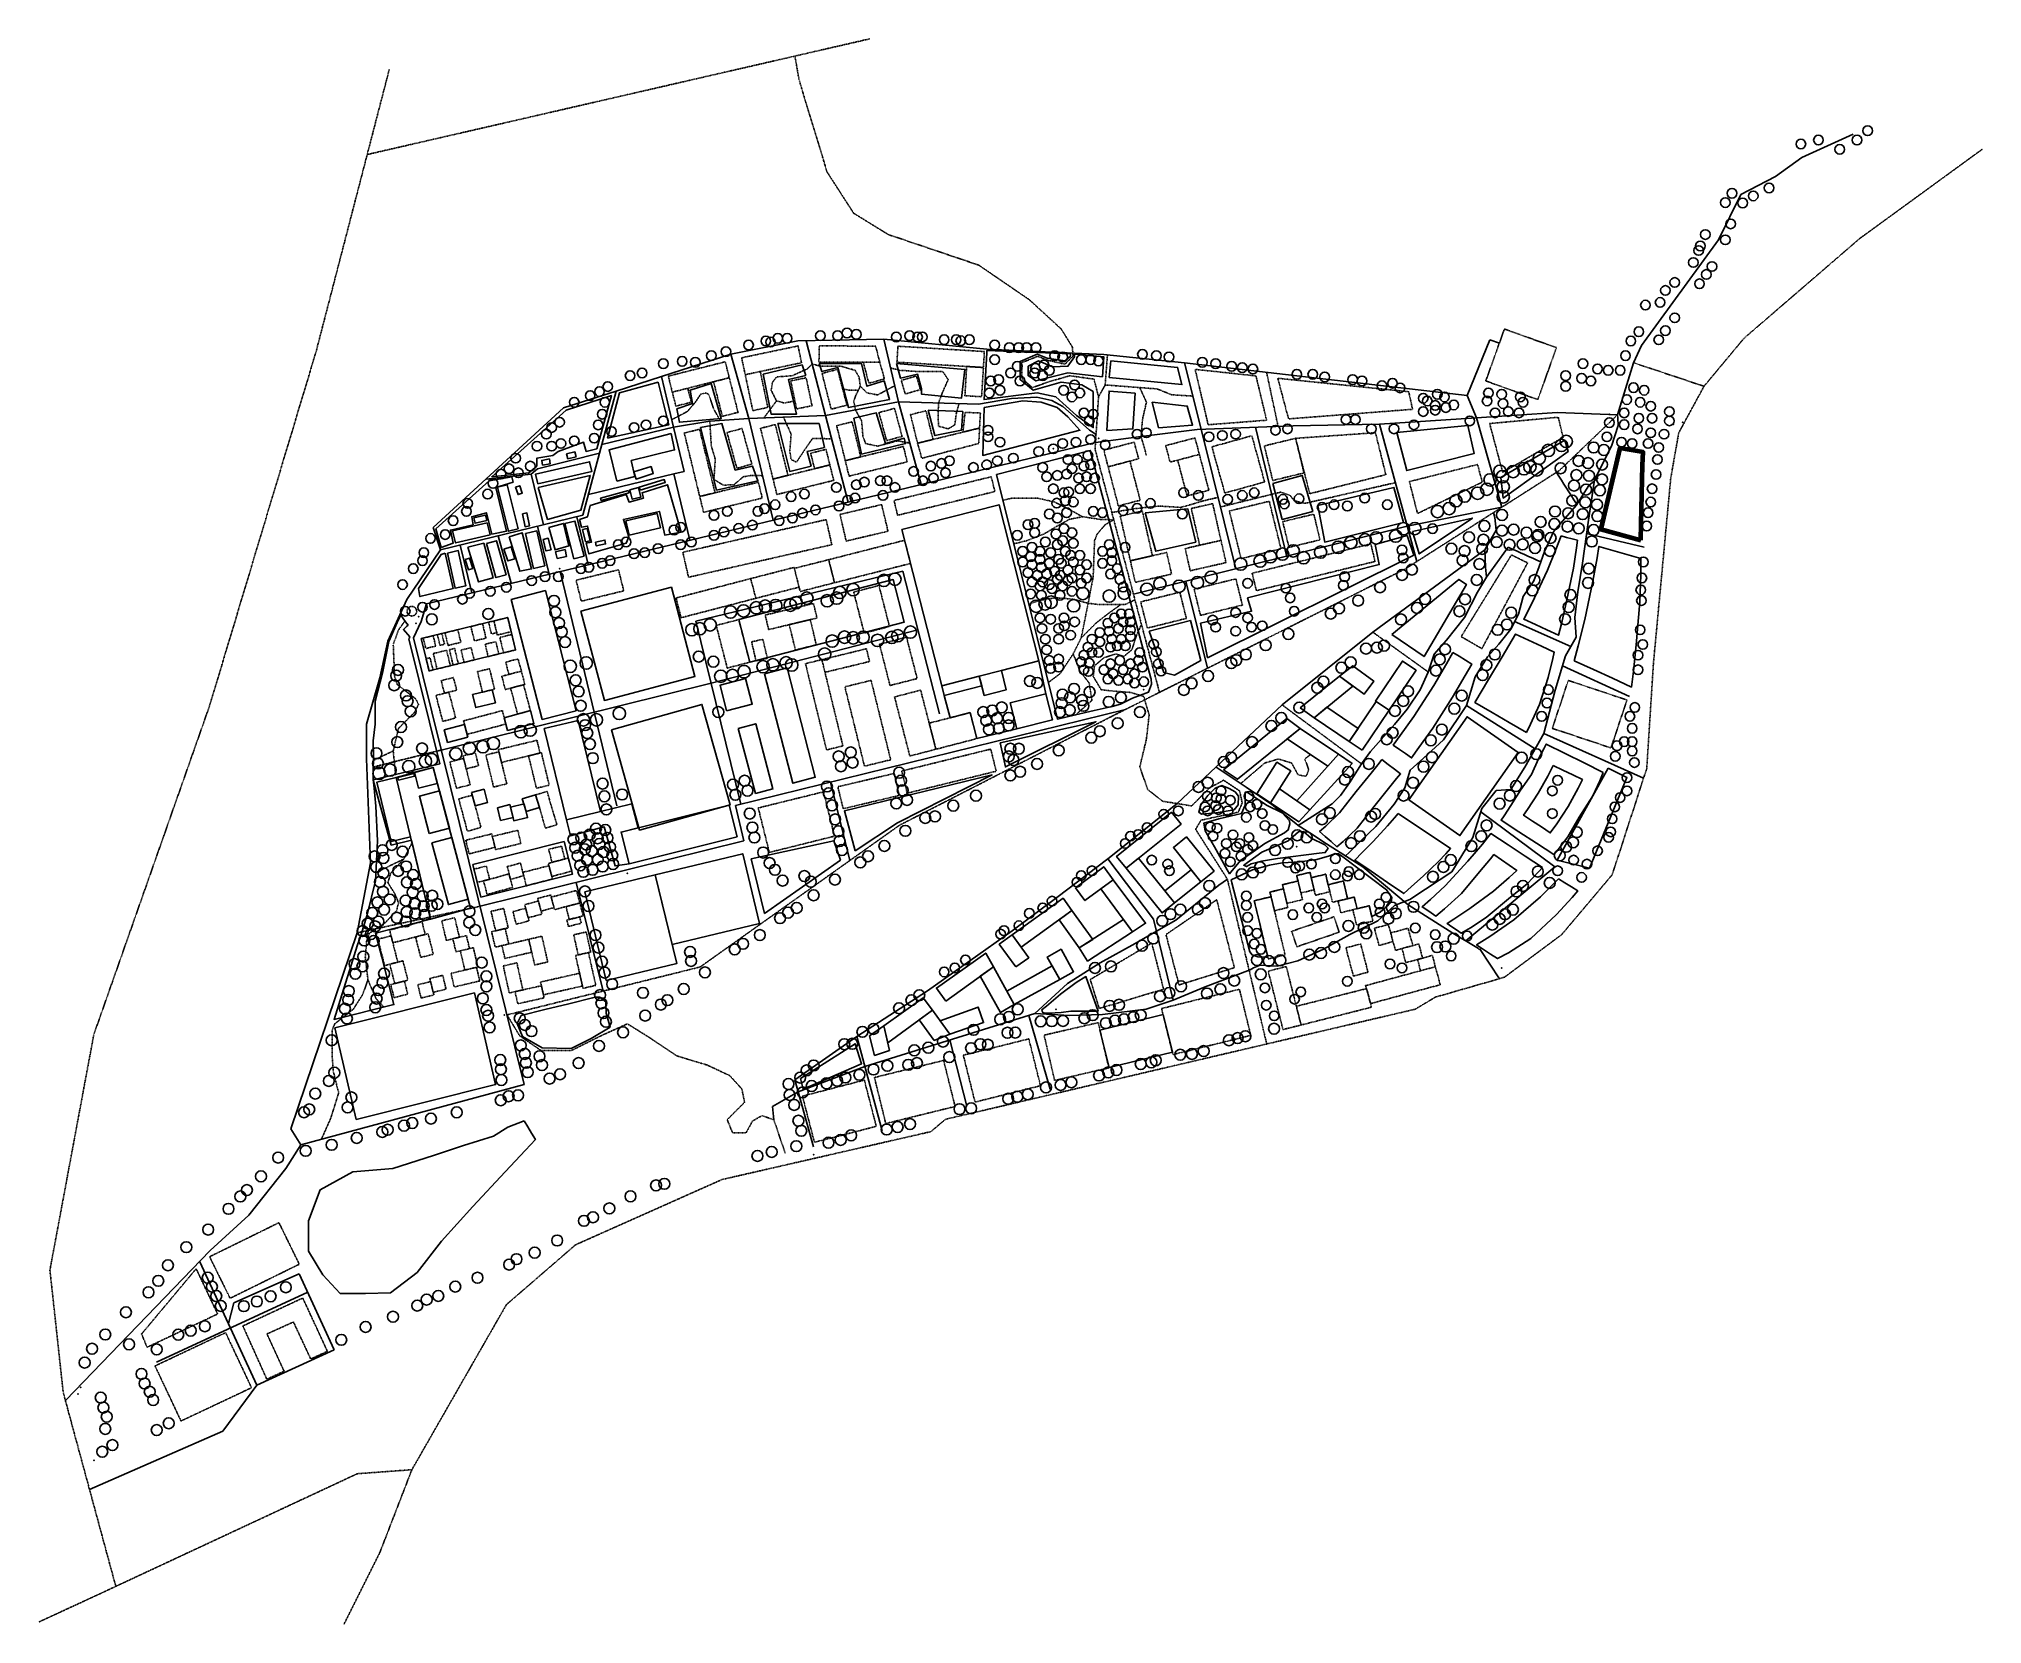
# Model space of a CAD drawing. Header units: metres. Extents: x -41 to 1419, y -123 to 1068.
import ezdxf

# ---------------------------------------------------------------- set-up
doc = ezdxf.new("R2010")
doc.units = ezdxf.units.M
for name, pattern in [('1', [0.002, 0.002]), ('10', [0.001, 0.001]), ('11', [0.012, 0.004, -0.001, 0.004, -0.001, 0.001, -0.001]), ('12', [0.001, 0.001]), ('13', [0.001, 0.001]), ('2', [0.001, 0.001]), ('3', [0.012, 0.004, -0.001, 0.004, -0.001, 0.001, -0.001]), ('4', [0.001, 0.001]), ('5', [0.012, 0.004, -0.001, 0.004, -0.001, 0.001, -0.001]), ('6', [0.012, 0.004, -0.001, 0.004, -0.001, 0.001, -0.001]), ('7', [0.012, 0.004, -0.001, 0.004, -0.001, 0.001, -0.001]), ('8', [0.001, 0.001]), ('Center', [0.004, 0.0025, -0.0005, 0.0005, -0.0005]), ('DashDot', [0.006, 0.004, -0.001, 0, -0.001]), ('Dashed', [0.01, 0.005, -0.005]), ('DOT', [1200, 600, -600]), ('Hidden', [0.004, 0.002, -0.002])]:
    doc.linetypes.add(name, pattern=pattern)
for name, color, linetype, true_color in [('Buildings$Commercial', 173, 'Continuous', 0x424ace), ('Buildings$Library', 215, 'Continuous', 0xb242a5), ('Buildings$Parking', 122, 'Continuous', 0x1ccbb2), ('Buildings$Residential', 55, 'Continuous', 0x919748), ('Buildings$Workshop', 18, 'Continuous', 0x000000), ('bus stops', 225, 'Continuous', 0xa05c8b), ('Cycle Park', 18, 'Continuous', 0x000000), ('Green_Spaces', 3, 'Continuous', 0x1bff00), ('metro', 18, 'Continuous', 0x000000), ('Pavement', 252, 'Continuous', 0x829093), ('Playgrounds', 162, 'Continuous', 0x2734c3), ('Street', 26, 'Continuous', 0x782a1d), ('Tree$Tree_type_1', 18, 'Continuous', 0x000000), ('Tree$Tree_type_2', 99, 'Continuous', 0x184c16)]:
    doc.layers.add(name, color=color, linetype=linetype, true_color=true_color)

msp = doc.modelspace()

# ---------------------------------------------------------------- linework, layer by layer
at = {"layer": 'Buildings$Commercial', "linetype": '5'}
for points in [[(827.6, 819.7), (873.3, 814.8), (881.3, 781.5), (837.4, 778.1)], [(889.7, 813), (988.1, 802.9), (991, 789.7), (897.8, 782.5)], [(988.6, 735.4), (1039.8, 748.2), (1043.4, 735), (994.7, 711.4)]]:
    msp.add_lwpolyline(points, close=True, dxfattribs=at)
at = {"layer": 'Buildings$Commercial', "linetype": '10'}
for points in [[(979.2, 772.3), (1032.4, 777.6), (1037.4, 756.5), (986.6, 743.6)], [(1102.6, 694.6), (1098.7, 684.3), (1092.3, 668.8), (1082.7, 648), (1077.4, 637.4), (1074.6, 632.1), (1083.3, 628), (1092, 624), (1100.7, 619.9), (1102.8, 628.4), (1106.9, 646.5), (1111.8, 670.3), (1114.1, 685.7), (1114.9, 691.3), (1110.8, 692.4), (1106.7, 693.5)], [(475.5, 563.2), (494.8, 568.2), (489.8, 587.4), (470.6, 582.4)], [(693.5, 549.7), (720.3, 556.3), (715.5, 575.9), (688.7, 569.2)]]:
    msp.add_lwpolyline(points, close=True, dxfattribs=at)
at = {"layer": 'Buildings$Commercial', "linetype": '11'}
for points in [[(1048.9, 779), (1100.5, 783.7), (1104.1, 768.6), (1058.7, 742.3)], [(560.7, 710.7), (565.4, 690.7), (596.8, 698.1), (592, 718.1)], [(552.2, 676.7), (556.6, 659.4), (530.8, 652.8), (526.4, 670.2)], [(1027.5, 618.9), (1065.3, 680.3), (1077.4, 674.3), (1043.1, 609.9)], [(366.3, 645.5), (362.4, 661.3), (394.3, 669.1), (398.2, 653.3)]]:
    msp.add_lwpolyline(points, close=True, dxfattribs=at)
at = {"layer": 'Buildings$Commercial', "linetype": '6'}
for points in [[(781.8, 765), (785.1, 752.5), (762.2, 746.5), (759, 759)], [(827.5, 768.2), (830.8, 755.8), (808.8, 750), (805.5, 762.4)], [(823.9, 668.4), (820.1, 685.1), (847, 691.2), (850.8, 674.5)], [(809.9, 665.9), (806.2, 682.1), (778.9, 675.9), (782.6, 659.7)]]:
    msp.add_lwpolyline(points, close=True, dxfattribs=at)
at = {"layer": 'Buildings$Commercial', "linetype": '7'}
for points in [[(849.9, 726.8), (879.8, 735.1), (870.2, 769.8), (840.2, 761.5)], [(903.1, 767.9), (963.1, 772.1), (970.9, 740.6), (913.7, 726.3)], [(898.1, 686), (921.4, 691.6), (916.8, 710.9), (893.4, 705.3)]]:
    msp.add_lwpolyline(points, close=True, dxfattribs=at)
at = {"layer": 'Buildings$Commercial', "linetype": '3'}
for points in [[(885.9, 736.2), (909.4, 741.9), (903.1, 767.9), (879.6, 762.2)], [(873.7, 653.4), (962.8, 675.4), (959.6, 688.6), (870.4, 666.5)]]:
    msp.add_lwpolyline(points, close=True, dxfattribs=at)
at = {"layer": 'Buildings$Commercial', "linetype": '13', "lineweight": 90, "ltscale": 12}
msp.add_lwpolyline([(1162.4, 691.4), (1162.7, 703.8), (1163.2, 725.8), (1163.9, 747.8), (1164.2, 757.5), (1158.4, 758.6), (1152.6, 759.6), (1146.8, 760.6), (1142, 740.3), (1137.3, 719.9), (1132.5, 699.6), (1142.5, 696.8), (1152.5, 694.1)], close=True, dxfattribs=at)
at = {"layer": 'Buildings$Commercial', "linetype": '8'}
msp.add_lwpolyline([(1112.5, 600.8), (1115.5, 611.9), (1120.4, 631.8), (1126.5, 660.5), (1129.6, 678.1), (1131, 686.7), (1141.5, 683.7), (1152, 680.6), (1162.6, 677.6), (1162.5, 665.3), (1161.8, 645), (1159, 612.8), (1156.9, 592.9), (1155.5, 581), (1141.2, 587.6), (1126.9, 594.2)], close=True, dxfattribs=at)
at = {"layer": 'Buildings$Commercial', "linetype": '12'}
for points in [[(975.3, 620.5), (999.7, 603.9), (1031.4, 658.1), (1025.8, 661.9)], [(1076.5, 547), (1063.7, 554.5), (1050.8, 562), (1037.9, 569.5), (1048, 586.6), (1058.2, 603.7), (1068.3, 620.8), (1078, 616.3), (1087.8, 611.8), (1097.5, 607.3), (1096.4, 602.4), (1092.9, 588.3), (1086.4, 568), (1079.6, 553.1)]]:
    msp.add_lwpolyline(points, close=True, dxfattribs=at)
at = {"layer": 'Buildings$Library', "linetype": '2'}
for points in [[(366, 638), (434, 656), (451.7, 589), (383.7, 571)], [(389, 549), (457, 568), (478.1, 492.6), (410.1, 473.6)]]:
    msp.add_lwpolyline(points, close=True, dxfattribs=at)
at = {"layer": 'Buildings$Parking', "linetype": '5'}
for points in [[(1046, 811), (1060, 850), (1099.1, 836), (1085.1, 797)], [(1096, 550), (1108, 586), (1152.1, 571.3), (1140.1, 535.3)], [(802.4, 339.5), (860.9, 354), (869.4, 319.3), (810.9, 304.9)], [(588, 251), (579, 285.7), (532.5, 273.7), (541.5, 239)], [(87, 153), (139.1, 178.6), (154.4, 147.4), (102.4, 121.8)]]:
    msp.add_lwpolyline(points, close=True, dxfattribs=at)
at = {"layer": 'Buildings$Residential', "linetype": '3'}
for points in [[(489.5, 815.7), (531.8, 824.7), (529.2, 837.3), (486.8, 828.4)], [(545.1, 837.4), (544.9, 825.2), (590.6, 825.2), (587.5, 837.1)], [(603.5, 825.1), (668.5, 821.1), (669.2, 833.1), (604.3, 837.1)], [(434.7, 802.6), (477.5, 813.4), (474.5, 825.4), (431.7, 814.6)], [(489.5, 815.7), (500.8, 818.1), (506.5, 791.1), (495.2, 788.7)], [(554.1, 789.8), (565.9, 792.8), (558.9, 819.7), (547.2, 816.7)], [(578.2, 825.2), (582.4, 809.3), (594.1, 812.5), (590.6, 825.2)], [(655.9, 821.9), (668.5, 821.1), (667.1, 799.1), (654.6, 799.9)], [(434.7, 802.6), (446.3, 805.5), (449, 795), (437.4, 792.1)], [(465.7, 810.4), (477.5, 813.4), (484.1, 787.4), (472.3, 784.4)], [(523.7, 811), (535.3, 813.4), (539.7, 792.4), (528.1, 790)], [(609.7, 801.2), (621.1, 804.4), (618.2, 814.7), (606.8, 811.5)], [(595.7, 766.2), (607.4, 769.3), (601.7, 790.4), (590, 787.2)], [(619, 764.2), (630.6, 767.1), (625.3, 788.6), (613.7, 785.7)], [(466.8, 727), (455.3, 724.2), (443.7, 771.9), (455.2, 774.7)], [(494.5, 748.5), (483.2, 745.4), (475.8, 772.2), (487.1, 775.3)], [(510.4, 737.3), (521.6, 740.1), (512.1, 778.2), (501, 775.4)], [(564.7, 751.1), (576.3, 754), (569.9, 780.3), (558.2, 777.4)], [(619, 764.2), (622.2, 752.9), (665, 764), (665.6, 775.6)], [(665.6, 775.6), (666.2, 786.9), (654.7, 787.4), (653.1, 772.6)], [(541.6, 745.1), (553.1, 747.9), (550.2, 759.6), (538.7, 756.7)], [(567.5, 739.5), (611.2, 750.2), (608.4, 761.8), (564.7, 751.1)], [(513.3, 725.7), (556, 736.3), (553.1, 747.9), (510.4, 737.3)], [(458.2, 712.3), (502.3, 723), (499.4, 734.9), (455.3, 724.2)], [(283.3, 626.5), (292.1, 628.7), (294.7, 617.8), (286, 615.7)], [(296.6, 629.8), (300.6, 630.7), (302.8, 621.9), (298.8, 620.9)], [(300.6, 630.7), (311, 633.2), (313.5, 622.6), (303.2, 620.1)], [(247.5, 617.8), (255, 619.6), (256.9, 611.8), (249.5, 610)], [(258.2, 620.4), (261.5, 621.2), (263.5, 613.2), (260.1, 612.4)], [(263.9, 621.8), (273.5, 624.1), (275.8, 614.6), (266.2, 612.3)], [(296.3, 603.9), (304.3, 605.9), (302.1, 615.1), (294.1, 613.2)], [(307.9, 606.7), (316.9, 608.9), (314.1, 620.5), (305.1, 618.3)], [(251.9, 593.1), (254.9, 593.8), (252.6, 603.1), (249.6, 602.4)], [(257.9, 594.6), (267.9, 597), (265.1, 608.6), (255.1, 606.2)], [(270, 597.5), (273.9, 598.5), (271.1, 610.1), (267.2, 609.1)], [(278.2, 599.5), (285.8, 601.4), (283.5, 610.6), (276, 608.8)], [(907.1, 426.3), (903.9, 439.4), (913.9, 441.8), (917, 428.7)], [(914.8, 437.8), (918, 424.6), (928.8, 427.2), (925.7, 440.4)], [(882.6, 376.8), (872, 420.5), (884.7, 423.5), (895.2, 379.8)], [(887.2, 413), (883.8, 426.9), (894, 429.4), (897.3, 415.4)], [(896.6, 418.5), (893.2, 432.5), (904.9, 435.3), (908.3, 421.3)], [(927.6, 432.5), (930.8, 419.3), (942.2, 422), (939, 435.3)], [(805.7, 395.1), (815.5, 357.2), (857.1, 370.2), (843.8, 421.2)], [(935, 420.3), (947.1, 423.2), (949.3, 414.5), (937.1, 411.5)], [(946.1, 413.7), (958.4, 416.7), (961.2, 405.2), (948.9, 402.3)], [(904.1, 385.9), (935.9, 396.9), (931.9, 408.4), (900.1, 397.5)], [(976.3, 389.8), (972.8, 402.6), (962.3, 399.8), (965.8, 386.9)], [(991.2, 386.8), (978.1, 383.2), (974.5, 396.3), (987.6, 399.8)], [(748.8, 361.3), (755.5, 339.5), (803.9, 354), (795, 388.7)], [(940.9, 385.1), (946.5, 363.9), (957.5, 366.8), (952, 388)], [(998.5, 377.4), (985.9, 373.9), (983, 384.6), (995.7, 388)], [(882.5, 367.6), (893.6, 323.7), (907.2, 327.1), (896.1, 371)], [(959.4, 343.2), (1011.8, 357.4), (1008.1, 370.9), (955.7, 356.7)], [(1008.1, 370.9), (997, 367.9), (994.7, 376.3), (1005.9, 379.4)], [(907.2, 327.1), (960.1, 340.5), (956.6, 354.5), (903.7, 341.2)]]:
    msp.add_lwpolyline(points, close=True, dxfattribs=at)
at = {"layer": 'Buildings$Residential', "linetype": '4'}
for points in [[(763.1, 813.6), (817.7, 808.3), (814.4, 821.2), (764.3, 826)], [(761.2, 773.7), (780.9, 775), (782.5, 801.7), (762.9, 803.4)], [(795.2, 795), (821.7, 792.1), (825.7, 777.9), (800.1, 775.9)], [(973.4, 563.6), (993.6, 593.6), (983.3, 600.5), (963.1, 570.5)], [(1021.3, 607.1), (1016.6, 598.5), (1007, 582.2), (992, 559), (981.7, 544.5), (976.5, 537.4), (981.1, 534.2), (985.7, 531), (990.2, 527.8), (995.8, 535.7), (1006.1, 550.2), (1021.1, 573.4), (1030.6, 589.6), (1035.4, 598.3), (1030.7, 601.2), (1026, 604.2)], [(906.4, 565.3), (936.1, 589.1), (946.1, 581.8), (917, 557.9)], [(936.1, 589.1), (954.5, 575.6), (961.8, 585.5), (946.1, 597)], [(299.4, 579), (284.6, 575.4), (287, 565.6), (301.8, 569.1)], [(953.1, 533.5), (973.4, 563.6), (963.6, 570.2), (943.3, 540.1)], [(328.1, 563.3), (330.7, 553.6), (310.9, 548.4), (308.3, 558)], [(848.8, 518.9), (896.6, 557.3), (906.6, 549.9), (859.5, 511.7)], [(943.3, 540.1), (917, 557.9), (926.6, 565.8), (950, 550)], [(988.2, 496.3), (1026.6, 469.4), (1070.3, 531.9), (1032, 558.7)], [(281, 543.4), (278.5, 553), (263.3, 549), (265.8, 539.4)], [(906.6, 549.9), (935.3, 530.6), (927.2, 521.5), (896.8, 542)], [(935.3, 530.6), (904, 495.5), (913.8, 488.7), (945.5, 523.7)], [(968, 526.5), (965.8, 523.8), (959.8, 516.3), (948.7, 502.5), (936.2, 486.4), (925.7, 476.5), (921.1, 472.5), (925.4, 468.7), (929.8, 464.9), (934.1, 461.1), (938.8, 465.1), (949.3, 475), (961.8, 491.1), (972.9, 504.9), (978.8, 512.4), (982, 515.8), (977.4, 519.4), (972.7, 522.9)], [(1134.2, 516.8), (1120, 524), (1105.7, 531.1), (1091.4, 538.2), (1089.6, 534.6), (1085.6, 527), (1080.4, 515.2), (1072.1, 503.6), (1064.8, 492.1), (1059.7, 484.3), (1057.5, 481), (1070.8, 472.3), (1084, 463.7), (1097.2, 455.1), (1100.4, 459), (1107.6, 468.4), (1116.3, 483.3), (1126.5, 499.4), (1131.7, 510.6)], [(238, 468.4), (227.1, 513), (212.6, 509.5), (223.5, 464.9)], [(229, 511), (241, 514), (240.5, 516.1), (228.5, 513.1)], [(244, 505), (241, 517), (255.1, 520.5), (258.1, 508.5)], [(884.2, 494.1), (899.4, 518), (889, 524.5), (873.9, 500.7)], [(1096.7, 522.2), (1104, 518.6), (1111.3, 515), (1118.6, 511.5), (1115.4, 505), (1108, 491.2), (1099.4, 478.2), (1094.5, 471.4), (1087.8, 475.9), (1081.1, 480.3), (1074.4, 484.7), (1077.4, 489.1), (1085.4, 501.3), (1092.6, 514)], [(252.1, 471), (244.7, 499), (259.7, 503), (267.2, 475)], [(283.9, 501.8), (293.3, 504.3), (295.9, 494.4), (286.5, 491.9)], [(324.8, 487.5), (334.8, 490.5), (332, 500), (322, 497)], [(913.8, 488.7), (890.9, 504.6), (884.2, 494.1), (905.4, 479.8)], [(303.3, 490.4), (312.7, 492.7), (315.1, 483.1), (305.6, 480.8)], [(313.2, 490.7), (323.5, 493.2), (325.9, 483), (315.6, 480.6)], [(775.7, 444.9), (817, 478.1), (809.8, 487), (768.6, 453.8)], [(980.2, 486), (977.4, 482.8), (972.1, 476.8), (961.3, 465), (953.2, 456.7), (947.6, 451), (959.8, 442.6), (972.1, 434.2), (984.3, 425.8), (990.3, 431.1), (998.9, 439), (1010.4, 450), (1016, 455.6), (1019.5, 459.7), (1006.4, 468.5), (993.3, 477.2)], [(254, 464), (269, 468), (281.4, 421.6), (266.4, 417.6)], [(832, 434.8), (811.3, 460.4), (821.1, 468.4), (841.8, 442.7)], [(1088.6, 445.4), (1075.7, 453.9), (1062.8, 462.4), (1049.9, 470.9), (1043.5, 463), (1032.4, 450.2), (1015.4, 431.7), (1004.4, 421.4), (998.2, 415.9), (1001.6, 413.6), (1005, 411.3), (1008.4, 409), (1015, 414.5), (1027.7, 426), (1041.3, 442.3), (1049.5, 452), (1052.1, 455.1), (1057.8, 451.1), (1063.6, 447.2), (1069.3, 443.2), (1063.7, 438), (1051.8, 427.6), (1034, 414.7), (1022.1, 406.7), (1016.9, 403.3), (1020.4, 400.9), (1023.9, 398.5), (1027.4, 396.1), (1034.5, 400.2), (1046.2, 407.8), (1063.2, 421.8), (1077.2, 433.2), (1085.7, 442.2)], [(737.7, 430.2), (758.9, 446), (766, 436.3), (744.8, 420.6)], [(775.7, 444.9), (785.1, 452.4), (812.1, 418.8), (802.8, 411.3)], [(812.1, 418.8), (804.9, 427.8), (824.7, 443.7), (832, 434.8)], [(766, 436.3), (756.7, 429.4), (780.6, 397.2), (790.4, 403.6)], [(690.2, 394.9), (696.8, 385.6), (735, 413.1), (728.4, 422.4)], [(735, 413.1), (725.3, 406.1), (740.5, 385), (750.6, 391.4)], [(692.8, 370.7), (702.5, 377.7), (690.2, 394.9), (680.4, 387.8)], [(740.5, 385), (773.8, 406.3), (780.6, 397.2), (746.8, 375.2)], [(640.3, 345), (633.2, 354.9), (670.2, 381.2), (676, 370.8)], [(725.9, 361.3), (716.5, 378.2), (726.9, 384), (736.3, 367.1)], [(676, 370.8), (691.7, 342.4), (681.3, 336.5), (666.1, 363.7)], [(691.7, 342.4), (686.1, 352.6), (720.2, 371.6), (725.9, 361.3)], [(593.6, 326.5), (623.3, 347.5), (630.2, 338.2), (596.6, 313.8)], [(630.2, 338.2), (620.3, 331), (631.5, 315.6), (643.3, 320.2)], [(636, 330.2), (664.5, 340.6), (668.6, 329), (643.3, 320.2)], [(598, 308), (586.7, 304.3), (582.9, 318.9), (593.6, 326.5)]]:
    msp.add_lwpolyline(points, close=True, dxfattribs=at)
at = {"layer": 'Buildings$Residential', "linetype": '2'}
for points in [[(392.9, 735.6), (387.3, 759.3), (433.8, 771.4), (436.4, 759.2), (403.8, 751.2), (406.6, 739.2)], [(333.7, 733.6), (332, 741), (372.5, 750.3), (374.2, 742.9)], [(303.4, 731.1), (310.7, 732.9), (318.8, 699.9), (311.5, 698.1)], [(295.7, 704.5), (297.9, 695.5), (271.8, 689.3), (269.6, 698.3)], [(354, 703.8), (361.5, 705.7), (368.4, 679.4), (360.8, 677.4)], [(399.7, 705.9), (402.2, 695.2), (425.8, 700.7), (423.3, 711.5)], [(295.1, 688.8), (302.7, 691), (309.8, 665.4), (302.1, 663.3)], [(324.4, 696.3), (332.8, 698.3), (338.9, 672.1), (330.4, 670.1)], [(265.7, 681.7), (273.8, 683.5), (279.6, 657.1), (271.5, 655.3)]]:
    msp.add_lwpolyline(points, close=True, dxfattribs=at)
at = {"layer": 'Buildings$Residential', "linetype": '1'}
for points in [[(337.2, 747.7), (336.6, 751.3), (342.4, 752.4), (343, 748.8)], [(356.1, 752.5), (355.2, 756.2), (361.5, 757.7), (362.4, 753.9)], [(405.8, 742.6), (418.7, 746.7), (420.4, 741.4), (407.5, 737.3)], [(316.9, 731.3), (320, 732.3), (321.9, 726.6), (318.8, 725.6)], [(402.7, 729.2), (404.6, 722.1), (411.1, 723.8), (409.2, 730.9)], [(410.6, 728.9), (409.9, 731.2), (428.7, 736.9), (429.4, 734.6)], [(401.7, 728.7), (402.2, 727), (381.3, 721.2), (380.8, 722.9)], [(285.6, 708.1), (286.5, 704.1), (295.3, 706.2), (294.4, 710.2)], [(322.1, 711.1), (325.4, 711.8), (327.3, 702.1), (324.1, 701.4)], [(337.6, 691.8), (341.5, 692.8), (343.6, 684.2), (339.7, 683.3)], [(367.2, 699.3), (370.7, 700.1), (372.9, 691), (369.4, 690.2)], [(376.9, 689.9), (377.6, 687), (384.6, 688.6), (384, 691.5)], [(279, 676.8), (282.2, 677.9), (284.8, 670.2), (281.5, 669.1)], [(308.2, 684.6), (313.5, 686.3), (316.3, 677.4), (311, 675.8)], [(348.1, 677.5), (355.3, 679.2), (354.1, 684.3), (346.9, 682.6)]]:
    msp.add_lwpolyline(points, close=True, dxfattribs=at)
at = {"layer": 'Buildings$Residential', "linetype": '5'}
for points in [[(762.2, 746.5), (778.6, 750.8), (786.3, 721.4), (769.9, 717.1)], [(830.8, 755.8), (814.5, 751.5), (821.5, 724.6), (837.9, 728.9)], [(831, 687.6), (847, 691.2), (840.8, 718.8), (824.7, 715.2)], [(862.1, 677.5), (892.1, 684.9), (883.3, 720.6), (853.3, 713.3)], [(778.9, 675.9), (795.5, 679.7), (787.9, 713.2), (771.3, 709.5)], [(826.8, 654.6), (858.2, 662.3), (863.1, 642.6), (831.6, 634.9)], [(786.7, 645), (816.1, 652.3), (821, 632.6), (791.7, 625.3)], [(309.5, 599.7), (318.8, 602.2), (321.3, 593), (311.9, 590.6)], [(261, 585.8), (270.2, 588.2), (272.7, 578.7), (263.5, 576.3)], [(292, 577.2), (301.1, 579.4), (297.4, 594.8), (288.3, 592.6)], [(313.2, 580.2), (322.9, 582.8), (328.1, 563.3), (318.4, 560.7)], [(277.4, 529.3), (286.7, 531.6), (289.1, 521.9), (279.8, 519.6)], [(304.4, 532.4), (310.3, 508.3), (300.4, 505.9), (294.6, 530)], [(332, 500), (340.6, 502.5), (348, 477.5), (339.4, 475)], [(299.5, 468.8), (318.6, 473.4), (320.9, 463.5), (301.9, 458.9)], [(341.8, 459.1), (351.5, 461.5), (353.9, 451.8), (344.3, 449.4)], [(297.4, 436.6), (288.1, 434.3), (285.6, 444.2), (294.9, 446.5)], [(314.7, 430.5), (295.6, 425.2), (292.8, 435.3), (311.9, 440.6)], [(323.1, 439.3), (313.2, 436.6), (310.7, 446.1), (320.5, 448.8)], [(342, 446.8), (322.4, 441.8), (325, 431.7), (344.6, 436.8)], [(341.5, 448.5), (356.5, 452.6), (359.2, 442.8), (344.2, 438.7)], [(224.7, 388.9), (222.3, 398.5), (246.6, 404.7), (249, 395.1)], [(241.7, 393.3), (251.2, 395.7), (255.1, 380.3), (245.7, 377.9)], [(261.4, 405.4), (271.2, 407.7), (274.7, 393.1), (264.9, 390.7)], [(269.8, 391.9), (280, 394.3), (282.3, 384.5), (272.1, 382.1)], [(228.4, 374.3), (218.5, 371.8), (213.5, 391.6), (223.4, 394.1)], [(275.4, 382.8), (285.2, 385.2), (288.6, 370.7), (278.8, 368.4)], [(226.1, 358.3), (236, 360.8), (232.3, 375.3), (222.4, 372.8)], [(287.6, 370.5), (268.4, 365.9), (270.8, 355.7), (290, 360.2)], [(235.9, 350.3), (225.6, 347.7), (223.1, 357.5), (233.4, 360.1)], [(253.1, 359.7), (255.5, 349.7), (245.9, 347.4), (243.5, 357.4)], [(262.2, 364.4), (252.5, 362.1), (255, 351.7), (264.7, 354)]]:
    msp.add_lwpolyline(points, close=True, dxfattribs=at)
at = {"layer": 'Buildings$Residential', "linetype": '6'}
for points in [[(321.3, 593), (306.6, 589.1), (309.2, 579.1), (323.9, 583)], [(266.8, 577.2), (257.1, 574.7), (262.2, 555.2), (271.9, 557.8)], [(309.6, 553.2), (307, 563.3), (277.8, 555.6), (280.5, 545.5)], [(304, 534), (333, 541), (335.3, 531.4), (306.3, 524.4)], [(282.8, 507.6), (277.9, 527.4), (267.5, 524.8), (272.5, 505)], [(326.7, 529.3), (336.3, 531.7), (342.2, 507.3), (332.6, 505)], [(284.5, 499.8), (290.9, 475.5), (280.7, 472.7), (274.2, 497)], [(279.5, 465.9), (299, 470.7), (301.5, 460.6), (282, 455.7)], [(336.1, 412.7), (333.5, 422.2), (343.3, 424.8), (345.8, 415.3)], [(343.7, 423.2), (346.2, 413.8), (365.2, 418.8), (362.7, 428.2)], [(298.5, 412.5), (308, 414.7), (311.4, 400.1), (301.9, 397.9)], [(314.9, 412.3), (324.5, 414.8), (327, 405.4), (317.4, 402.8)], [(326.4, 407.7), (323.8, 417.5), (334.1, 420.3), (336.7, 410.4)], [(365.2, 418.8), (354.8, 416), (357.3, 406.3), (367.8, 409.1)], [(309.1, 399.6), (298.9, 397.2), (301.6, 385.6), (311.8, 388)], [(365.1, 408.4), (355.4, 406), (356.6, 401.2), (366.3, 403.6)], [(364, 379.8), (373.4, 381.9), (370, 397), (360.6, 394.9)], [(306.7, 386.8), (308.9, 377.1), (329, 381.8), (326.8, 391.5)], [(326.8, 391.5), (331.3, 372.2), (341.1, 374.5), (336.7, 393.8)], [(367.6, 354.7), (362, 379.4), (371.7, 381.5), (377.2, 356.9)], [(317.9, 373.8), (322.4, 353.5), (312.2, 351.2), (307.7, 371.5)], [(337.9, 349.8), (335.7, 359.4), (365, 366), (367.2, 356.4)], [(316.5, 352.2), (336.3, 356.6), (338.4, 347.5), (318.6, 343.1)], [(714.1, 319.5), (754.8, 328.9), (762.7, 294.9), (722, 285.5)], [(653.4, 304.4), (702.6, 316.7), (711.4, 281.5), (662.2, 269.2)], [(586.6, 287.7), (638.6, 300.5), (647.2, 265.9), (595.1, 253.1)], [(40, 85), (93, 110), (76.9, 144), (35.9, 95)], [(143, 67), (130, 61), (112, 101), (157, 122), (175.5, 82), (163, 76.2), (150, 104), (130.1, 95)], [(46, 71), (99, 96), (118.5, 54.6), (65.5, 29.6)]]:
    msp.add_lwpolyline(points, close=True, dxfattribs=at)
at = {"layer": 'Buildings$Residential'}
msp.add_lwpolyline([(1100.7, 437), (1097.5, 433.8), (1087.1, 423.4), (1067, 406.1), (1049.1, 393.5), (1039.1, 387.3), (1044.4, 383.8), (1049.6, 380.4), (1054.9, 377), (1063, 381.3), (1079.8, 392), (1099.1, 410.2), (1110.8, 422.8), (1115.1, 427.8), (1110.3, 430.9), (1105.5, 433.9)], close=True, dxfattribs=at)
at = {"layer": 'Buildings$Workshop', "linetype": '3'}
for points in [[(601.3, 721.2), (604, 710.1), (677.1, 727.9), (674.4, 739)], [(550.3, 706.8), (554.6, 688), (446.9, 663.5), (442.6, 682.3)], [(609.3, 691.3), (613.8, 673.9), (556.6, 659.4), (552.2, 676.7)], [(437.5, 647.9), (441.3, 633.1), (497.5, 647.7), (493.6, 662.5)], [(493.6, 662.5), (497.5, 647.7), (530, 656.1), (526.2, 670.9)], [(578.9, 621.6), (597.9, 626.5), (590, 657.3), (571, 652.4)], [(507.1, 624.2), (543.4, 632.9), (540.8, 643.8), (504.5, 635.1)], [(467.7, 627.3), (484.6, 631.7), (492.9, 599.7), (476, 595.3)], [(522.6, 627.9), (538.4, 631.7), (542.9, 612.7), (527.2, 608.9)], [(494.3, 615), (502.8, 616.9), (506.1, 602.6), (497.6, 600.7)], [(579.1, 521.6), (598.8, 526.4), (584.1, 586), (564.4, 581.2)]]:
    msp.add_lwpolyline(points, close=True, dxfattribs=at)
at = {"layer": 'Buildings$Workshop', "linetype": '2'}
for points in [[(607.3, 699.4), (680.3, 718), (710.2, 600.6), (637.2, 582)], [(665.4, 589.2), (667.3, 582), (639, 574.8), (637.2, 582)], [(682.1, 593.5), (665.4, 589.2), (669.1, 574.8), (685.7, 579)], [(402.2, 448.2), (396.2, 472.1), (477.4, 492.4), (483.4, 468.5)]]:
    msp.add_lwpolyline(points, close=True, dxfattribs=at)
at = {"layer": 'Buildings$Workshop', "linetype": '5'}
for points in [[(598.3, 582.2), (618.7, 587.4), (610.7, 618.5), (590.4, 613.2)], [(550.6, 533.8), (534.8, 598.6), (547.1, 601.6), (562.9, 536.8)], [(547.1, 601.6), (549.4, 592.1), (582.9, 600.2), (580.6, 609.8)], [(601.7, 573.6), (613.2, 529.2), (632.8, 534.3), (621.3, 578.7)], [(627.8, 553.9), (632.8, 534.3), (663.6, 542.3), (658.5, 561.8)], [(611.2, 501.3), (678.1, 517.8), (674, 534.4), (607.1, 517.9)], [(563.1, 489.6), (605.3, 499.6), (601.4, 516.1), (559.1, 506.1)], [(507.6, 456.8), (556.6, 469), (548.3, 502.3), (499.3, 490.2)]]:
    msp.add_lwpolyline(points, close=True, dxfattribs=at)
at = {"layer": 'Buildings$Workshop', "linetype": '4'}
for points in [[(504, 591), (521, 595.4), (542.1, 513.2), (525.2, 508.8)], [(484.3, 550), (497.4, 553.4), (510.3, 504.5), (497.3, 501.1)]]:
    msp.add_lwpolyline(points, close=True, dxfattribs=at)
at = {"layer": 'bus stops'}
for p in [(1139, 786), (1187, 778.4), (721, 760), (244, 634), (1058, 370), (308.5, 334.7), (541, 229.6), (-12, 50), (-10, 55)]:
    msp.add_point(p, dxfattribs=at)
at = {"layer": 'Cycle Park'}
for p in [(755, 768), (350, 670), (242, 629), (789, 579), (904, 461), (401, 441), (723, 339)]:
    msp.add_point(p, dxfattribs=at)
at = {"layer": 'Green_Spaces'}
for points in [[(671, 832), (671.1, 834), (734, 831.3)], [(671, 832), (669, 797), (709, 802), (723, 799), (738.5, 785), (751, 776), (751, 803), (742.4, 808), (726.8, 810), (706, 804), (696, 812), (696, 825.7), (709, 831), (716.4, 828), (730, 826), (734, 829.5), (734, 831.3)], [(830.3, 486.9), (832.5, 485.5), (843.5, 486.4), (856.9, 488.7), (859.9, 492.6), (860.3, 499), (857.6, 502.3), (853.2, 504.7), (847.6, 507), (842.7, 505), (837.1, 499.6), (832, 492.5), (830.3, 486.9), (832.5, 485.5), (843.5, 486.4)], [(853.3, 440.8), (851.6, 443.6), (842.2, 461.1), (835.2, 472.9), (834.2, 478.8), (845.5, 481.9), (862.4, 486), (865.3, 492.4), (865.1, 498), (865.1, 502), (866.8, 502), (881.3, 492.4), (893.1, 486.4), (898.6, 480.6), (898.7, 478.2), (897.5, 473.7), (894.8, 471.4), (880, 463.5), (871.2, 457.2), (861.8, 450.6), (854.3, 441.9), (853.3, 440.8), (851.6, 443.6), (842.2, 461.1)], [(866.1, 446.2), (864.1, 447.1), (877.7, 456.9), (897.5, 465.6), (905.2, 472.2), (909, 472.4), (914.8, 467.6), (925, 462.5), (927.5, 459.9), (925.4, 456.6), (920.8, 456.2), (889.5, 452.2), (877.5, 450.2), (869.6, 448.3), (866.1, 446.2), (864.1, 447.1), (877.7, 456.9)], [(745.5, 363.5), (754.7, 337.5), (741.8, 337.6), (734.3, 337.4), (726.8, 336.6), (718, 336), (715.4, 336), (713.1, 336.6), (712.5, 338), (712.7, 338.8), (716, 341.2), (726.5, 350.2), (738.3, 359), (745.5, 363.5), (754.7, 337.5), (741.8, 337.6)]]:
    msp.add_lwpolyline(points, dxfattribs=at)
for points in [[(535, 815), (532.2, 823), (503, 816), (509, 786), (528, 786), (522, 812)], [(545, 824), (547, 818), (559, 821), (567, 791), (598, 797), (594, 811), (581, 807), (577, 824)], [(603.2, 824), (606.3, 813), (619, 816), (622, 805), (622, 801), (652, 798), (654.6, 819.5)], [(758, 814), (732, 817), (708, 811), (702, 815), (702, 822), (710, 826), (720.5, 821.6), (732, 822), (737, 829), (737, 831), (759, 829)], [(386, 768), (432, 778), (424, 810), (395, 802)], [(438, 790), (440, 780), (471.5, 782.9), (464, 809), (448, 804), (450, 794)], [(378, 760), (370, 758), (368, 765), (349, 758), (345, 755), (333, 753), (333, 747), (327, 742), (299, 739), (355, 789), (389, 800)], [(627, 789), (632, 770), (652, 774), (653, 788)], [(456, 776), (468, 729), (499, 736), (495, 747), (482, 744), (472, 779)], [(514, 779), (523, 743), (539, 747), (536, 758), (549, 761), (545, 779)], [(571, 783), (577, 756), (610, 764), (609, 768), (595, 764), (588, 787)], [(1057.2, 738.5), (1059.1, 723), (1108, 758), (1105.4, 766.5)], [(765.3, 566.5), (751.6, 563.3), (737.8, 560.1), (724.1, 556.9), (708.8, 618.2), (693.6, 679.4), (678.4, 740.7), (701.8, 746.7), (725.3, 752.8), (748.8, 758.8), (763.9, 701.8), (779.1, 644.8), (794.2, 587.8), (794.5, 587.1), (794.8, 583.3), (792.5, 577.1), (780.5, 572.6), (771.6, 568.2)], [(302, 731), (310, 698.1), (299, 696), (295, 712), (284, 709), (285, 703), (268, 699), (270, 689), (261, 685.8), (257, 700), (297, 735.9), (314, 739), (315, 735)], [(334, 731), (373, 740), (366, 714), (341, 707)], [(365, 707), (366.4, 701.1), (371, 702), (374, 690), (370, 689), (372, 681), (400, 689), (402, 694), (398, 707), (425, 713), (429, 695.2), (441.4, 697.4), (431, 733), (412, 727), (413, 723), (402.2, 720), (400, 725.6), (373, 717.3), (371, 709)], [(886, 734), (908, 740), (916, 713), (893, 707)], [(919.7, 717.4), (925, 690), (984.1, 704.6), (977, 731)], [(342, 701), (346.6, 684), (357, 687), (353, 704)], [(790, 712), (798, 683), (828, 690), (822, 715)], [(991, 698), (996, 681), (1036, 708)], [(281, 686), (289, 660), (300, 663), (293, 689)], [(312, 694), (320, 668), (329, 669.8), (322, 697)], [(831.6, 629.1), (837, 603), (992, 680), (987, 695), (963, 688), (966, 673), (867, 648), (870, 638)], [(264, 681.7), (270, 655), (245, 649), (244, 655), (261, 680.7)], [(336.8, 556.6), (362.4, 563.2), (339.4, 653.5), (313.7, 646.9)], [(210, 511.3), (226.7, 515.3), (243.4, 519.4), (260.1, 523.4), (252.3, 554.7), (244.6, 585.9), (236.8, 617.2), (237.1, 617.7), (237.3, 618.3), (237.5, 618.8), (235.9, 620.6), (234.3, 622.4), (232.7, 624.2), (233.8, 625.3), (234.9, 626.5), (236.1, 627.6), (234.3, 630.1), (232.5, 632.5), (230.7, 635), (228, 629.4), (221.8, 615.2), (217.2, 592.8), (211.4, 570.5), (211.4, 553.2), (209.8, 540.7), (210.2, 527.5), (210, 518)], [(793, 623), (824, 631), (832, 601), (812, 590), (804, 592)], [(338.4, 549.8), (363.9, 556), (380.7, 487.6), (355.3, 481.3)], [(681, 539), (685, 521), (753, 555)], [(210, 511.3), (214.5, 494.9), (219, 478.6), (223.5, 462.3), (228.5, 463.5), (233.6, 464.7), (238.6, 466), (243.4, 446.2), (248.2, 426.4), (253, 406.7), (239.2, 403.1), (225.5, 399.6), (211.7, 396), (216.3, 378.2), (220.9, 360.3), (225.5, 342.5), (210.5, 338.8), (195.6, 335.1), (180.6, 331.3), (186.4, 349.7), (192.1, 368.1), (197.9, 386.5), (200.7, 394.4), (205.5, 409.9), (211.7, 435.5), (213.1, 465.6), (212, 491.6), (210.4, 507.5)], [(572, 458), (564, 488), (675, 515), (604, 479)], [(1138, 520), (1099.6, 450.9), (1124, 445), (1152.1, 513)], [(494, 452), (504, 411), (561, 451), (556.2, 465.6)], [(854.7, 436.2), (870.6, 443.6), (883.4, 447.3), (892.9, 448.9), (906.3, 449.8), (919, 451.4), (928.6, 454.1), (932.9, 455.9), (935.4, 455.7), (937.6, 454.1), (971.5, 428.7), (975.3, 422.8), (974.8, 419.3), (973, 417.3), (966.6, 411.9), (960.4, 408.6), (959.7, 411.3), (959.1, 414), (958.4, 416.7), (955.4, 415.9), (952.3, 415.2), (949.3, 414.5), (948.5, 417.4), (947.8, 420.3), (947.1, 423.2), (945.5, 422.8), (943.9, 422.4), (942.2, 422), (941.2, 426.5), (940.1, 430.9), (939, 435.3), (935.2, 434.4), (931.4, 433.5), (927.6, 432.5), (926.9, 435.2), (926.3, 437.8), (925.7, 440.4), (922, 439.5), (918.4, 438.7), (914.8, 437.8), (914.5, 439.1), (914.2, 440.5), (913.9, 441.8), (910.6, 441), (907.2, 440.2), (903.9, 439.4), (904.2, 438), (904.6, 436.7), (904.9, 435.3), (901, 434.4), (897.1, 433.4), (893.2, 432.5), (893.5, 431.5), (893.7, 430.4), (894, 429.4), (890.6, 428.6), (887.2, 427.8), (883.8, 426.9), (884.1, 425.8), (884.4, 424.7), (884.7, 423.5), (880.4, 422.5), (876.2, 421.5), (872, 420.5), (875.4, 406.3), (878.8, 392.2), (882.2, 378), (880.8, 378), (874.6, 378.3), (870.4, 379.8), (868.8, 382), (855.1, 434)], [(321.1, 334.3), (318.1, 328.3), (322.2, 318.4), (337, 310), (358.8, 309.4), (373.8, 316.9), (388, 325.5), (384.9, 336.1), (384.8, 344.6), (380.2, 348), (376.8, 348), (374.8, 347.5), (356.9, 343.1), (339, 338.7)], [(323.4, 255.2), (326.2, 250.5), (329, 245.8), (331.8, 241.1), (324.3, 233.1), (309.2, 216.7), (284.8, 190.8), (261.3, 164.7), (243, 141.3), (223, 126), (204.2, 125.5), (185, 125.5), (172, 139.5), (161.4, 157.3), (161.3, 180), (170, 203.3), (194.7, 216.9), (224.8, 219.2), (255.2, 229.2), (277.9, 236.5), (300.4, 243.6), (311, 250.3)]]:
    msp.add_lwpolyline(points, close=True, dxfattribs=at)
at = {"layer": 'metro'}
msp.add_point((1194, 780), dxfattribs=at)
at = {"layer": 'Pavement', "linetype": '1'}
for points in [[(669, 791), (668, 755), (741, 774), (732, 784), (724, 791), (712, 795), (698, 796)], [(484.6, 631.7), (492.9, 599.7), (609, 629.8), (600.7, 661.8)], [(639, 574.8), (643.4, 557.9), (658.5, 561.8), (663.6, 542.3), (693.5, 549.7), (688.7, 569.2), (715.5, 575.9), (710.2, 600.6), (682.1, 593.5), (685.7, 579), (669.1, 574.8), (667.3, 582)], [(355.3, 481.3), (358.2, 469.2), (383.6, 475.9), (391.7, 446.6), (402.2, 448.2), (396.2, 472.1), (409, 475.3), (404.4, 493.4)], [(810.5, 306.8), (803.5, 335), (756.1, 323.3), (763.1, 295.1)]]:
    msp.add_lwpolyline(points, close=True, dxfattribs=at)
at = {"layer": 'Pavement'}
for points in [[(246, 617.4), (311, 633.2), (316.9, 608.9), (251.9, 593.1)], [(227.1, 513), (255.1, 520.5), (283, 414.8), (253, 406.7), (238, 468.4)], [(284.7, 447.8), (353.4, 464.9), (359.6, 440.4), (290.9, 423.2)], [(531, 287), (533, 279), (577, 298), (572, 313)]]:
    msp.add_lwpolyline(points, close=True, dxfattribs=at)
at = {"layer": 'Pavement', "linetype": '1'}
msp.add_point((0, 0), dxfattribs=at)
at = {"layer": 'Playgrounds'}
for points in [[(434.6, 387.6), (421.9, 439.9), (487.7, 455.8), (500.3, 403.5)], [(385.1, 360.5), (438, 373.3), (421.9, 439.9), (369, 427.1)], [(197.1, 256.1), (181.2, 324.9), (286, 351.2), (301.9, 282.4)]]:
    msp.add_lwpolyline(points, close=True, dxfattribs=at)
at = {"layer": 'Street', "linetype": 'Dashed'}
for p, q in [((530, 1037), (526.8, 1055.1)), ((551, 968), (530, 1037)), ((571, 937), (551, 968)), ((597, 921), (571, 937)), ((665, 898), (597, 921)), ((703, 872), (665, 898)), ((727, 850), (703, 872)), ((735.3, 836.5), (727, 850)), ((735.9, 829.8), (735.3, 836.5)), ((697.2, 824.7), (709.3, 829.5)), ((697.3, 813), (697.2, 824.7)), ((709.3, 829.5), (716.1, 826.7)), ((716.1, 826.7), (729.8, 823.6)), ((729.8, 823.6), (735.9, 829.8)), ((705.2, 806), (697.3, 813)), ((717.2, 810.2), (705.2, 806)), ((733.1, 814.9), (717.2, 810.2)), ((751.6, 812.4), (733.1, 814.9)), ((755, 799), (751.6, 812.4)), ((752.4, 759.7), (755, 799)), ((800.8, 577), (752.4, 759.7)), ((784, 621), (787.3, 628.1)), ((780, 609), (784, 621)), ((752, 597), (759, 603)), ((759, 603), (768, 606)), ((768, 606), (774, 604)), ((774, 604), (780, 609)), ((751, 589), (752, 597)), ((757, 579), (751, 589)), ((766, 578), (757, 579)), ((779, 577), (766, 578)), ((789, 574), (779, 577)), ((793, 560), (789, 574)), ((791, 542), (793, 560)), ((786, 521), (791, 542)), ((792, 504), (786, 521)), ((803.2, 495.2), (792, 504)), ((825, 491.7), (838.3, 505.2)), ((838.3, 505.2), (849, 511)), ((849, 511), (861, 503)), ((861, 503), (863, 494)), ((814.1, 493.5), (803.2, 495.2)), ((825, 491.7), (814.1, 493.5)), ((860, 487), (832, 481)), ((863, 494), (860, 487)), ((832, 481), (828, 474.1)), ((851.8, 436.7), (828, 474.1)), ((320, 319), (310.5, 334.7)), ((401, 328), (381, 319)), ((417, 318), (401, 328)), ((336, 308), (320, 319)), ((359, 308), (336, 308)), ((381, 319), (359, 308)), ((438, 304), (417, 318)), ((461, 297), (438, 304)), ((478, 289), (461, 297)), ((487, 279), (478, 289)), ((489, 269), (487, 279)), ((476, 256), (489, 269)), ((480, 246), (476, 256)), ((495, 255), (490, 246)), ((502, 259), (495, 255)), ((511, 256), (502, 259)), ((519.5, 230.9), (511, 256)), ((490, 246), (480, 246))]:
    msp.add_line(p, q, dxfattribs=at)
at = {"layer": 'Street', "linetype": 'Hidden'}
for p, q in [((167, 833), (222, 1045)), ((1327, 918), (1419, 985)), ((1240, 843), (1327, 918)), ((87, 567), (167, 833)), ((1210, 807), (1240, 843)), ((1191, 772), (1210, 807)), ((1185, 738), (1191, 772)), ((1172, 599), (1185, 738)), ((1167, 520), (1172, 599)), ((0, 320), (87, 567)), ((1141, 440), (1167, 520)), ((1103, 395), (1141, 440)), ((1060, 363), (1103, 395)), ((1008, 348), (1060, 363)), ((640, 256.3), (993, 339)), ((993, 339), (1008, 348)), ((-33, 143), (0, 320)), ((629, 247), (640, 256.3)), ((472, 211), (629, 247)), ((362, 162), (472, 211)), ((310, 117), (362, 162)), ((-23, 51), (-33, 143)), ((239, -7), (310, 117)), ((198, -10), (5, -100)), ((239, -7), (198, -10)), ((239, -7), (215, -69)), ((215, -69), (188, -123)), ((5, -100), (-41.3, -121.4))]:
    msp.add_line(p, q, dxfattribs=at)
at = {"layer": 'Street'}
for p, q in [((1283.4, 979), (1322, 996.5)), ((1263.6, 964.6), (1283.4, 979)), ((1237.7, 951.1), (1263.6, 964.6)), ((1220.9, 917.1), (1237.7, 951.1)), ((1163.1, 837.7), (1220.9, 917.1)), ((478.7, 831), (529, 841.1)), ((529, 841.1), (593.6, 842.4)), ((593.6, 842.4), (671.1, 835)), ((759.1, 830.8), (671.1, 835)), ((1032, 800), (1049, 842)), ((1049, 842), (1056.2, 839.4)), ((1157, 824.7), (1163.1, 837.7)), ((426.5, 814.3), (478.7, 831)), ((819.7, 824.6), (759.1, 830.8)), ((819.7, 824.6), (1032, 800)), ((1145, 785.5), (1157, 824.7)), ((392.6, 803.4), (353, 790.8)), ((426.5, 814.3), (392.6, 803.4)), ((353, 790.8), (255, 701)), ((549.9, 785), (604.7, 795.3)), ((604.7, 795.3), (664.8, 793.5)), ((664.8, 793.5), (689.5, 797.9)), ((689.5, 797.9), (708.7, 798.8)), ((708.7, 798.8), (719.9, 796.4)), ((719.9, 796.4), (728.2, 791.8)), ((728.2, 791.8), (736.6, 784.3)), ((1032, 800), (1039.1, 783.4)), ((435.7, 776.3), (462.9, 780.9)), ((435.7, 776.3), (443.7, 743)), ((462.9, 780.9), (492.2, 782.7)), ((492.2, 782.7), (549.9, 785)), ((736.6, 784.3), (748.1, 773.9)), ((1039.1, 783.4), (1058.1, 716.2)), ((1140.6, 762), (1145.4, 777.6)), ((1145.3, 783), (1145, 785.5)), ((1145.4, 777.6), (1145.3, 783)), ((748.1, 773.9), (753.1, 770.7)), ((1127.7, 736.8), (1140.6, 762)), ((371.7, 725.7), (435.9, 741.2)), ((443.7, 743), (435.9, 741.2)), ((435.9, 741.2), (447.9, 691.3)), ((1114, 717.4), (1123.5, 732.4)), ((1123, 704.6), (1127.7, 736.8)), ((1123.5, 732.4), (1130.4, 738.2)), ((1097.1, 698.2), (1114, 717.4)), ((255, 701), (260.4, 684.1)), ((260.4, 684.1), (367.5, 710.1)), ((1052.8, 708.3), (1051.9, 712.2)), ((1053.9, 699), (1052.8, 708.3)), ((1118.7, 674.2), (1123, 704.6)), ((1045.3, 684.2), (1053.9, 699)), ((1090.2, 682.9), (1097.1, 698.2)), ((235.1, 646.8), (260.4, 684.1)), ((961.2, 622.2), (1045.3, 684.2)), ((1045.7, 671.1), (1045.3, 684.2)), ((1046.6, 663.6), (1062.9, 686.1)), ((1086.1, 671.6), (1087.4, 675.1)), ((1087.4, 675.1), (1090.2, 682.9)), ((1115.1, 652.6), (1118.7, 674.2)), ((452.3, 630.6), (608, 668.2)), ((608, 668.2), (635.5, 561)), ((1039.9, 652.4), (1046.6, 663.6)), ((1046.6, 663.6), (1045.7, 671.1)), ((1074, 649), (1082.2, 660.9)), ((1082.2, 660.9), (1086.1, 671.6)), ((221, 615.5), (235.1, 646.8)), ((1029.9, 633.2), (1039.9, 652.4)), ((1070.6, 635.9), (1074, 649)), ((1113, 633.4), (1115.1, 652.6)), ((486.2, 493), (452.3, 630.6)), ((1016.5, 616.2), (1029.9, 633.2)), ((1064.9, 624.6), (1070.6, 635.9)), ((1113.9, 618.6), (1113, 633.4)), ((215, 588), (221, 615.5)), ((893, 567.6), (961.2, 622.2)), ((1007.3, 605.8), (1016.5, 616.2)), ((1055.7, 613.3), (1064.9, 624.6)), ((1105.8, 604.4), (1113.9, 618.6)), ((1002.8, 592.3), (1007.3, 605.8)), ((1038, 588.8), (1047.3, 603.7)), ((1047.3, 603.7), (1055.7, 613.3)), ((1098.2, 578.8), (1105.8, 604.4)), ((205, 553.2), (215, 588)), ((996.6, 579), (1002.8, 592.3)), ((1031.5, 567.1), (1038, 588.8)), ((986.9, 564.4), (996.6, 579)), ((1089.7, 546.2), (1098.2, 578.8)), ((482.2, 492), (775.3, 564.2)), ((814.1, 493.5), (893, 567.6)), ((977.5, 552.9), (986.9, 564.4)), ((1014.3, 541.4), (1031.5, 567.1)), ((205, 527), (205, 553.2)), ((959.5, 532.7), (977.5, 552.9)), ((999.1, 527.6), (1014.3, 541.4)), ((1075.4, 520.8), (1089.7, 546.2)), ((208, 449), (205, 527)), ((952.5, 523.4), (959.5, 532.7)), ((989.2, 518.7), (999.1, 527.6)), ((943.7, 509.1), (952.5, 523.4)), ((985.1, 505.4), (989.2, 518.7)), ((1064.8, 504), (1075.4, 520.8)), ((865.9, 505.8), (885.2, 492.8)), ((930.6, 493.4), (936.9, 499.5)), ((936.9, 499.5), (943.7, 509.1)), ((977.1, 493), (985.1, 505.4)), ((1043.1, 489.9), (1053.8, 503.3)), ((1053.8, 503.3), (1064.8, 504)), ((488.4, 465.5), (482.2, 492)), ((761.9, 452), (814.1, 493.5)), ((885.2, 492.8), (903.3, 478.5)), ((905, 477.1), (930.6, 493.4)), ((963.4, 476.2), (977.1, 493)), ((1036.3, 468.1), (1043.1, 489.9)), ((1098, 446), (1042.3, 487.3)), ((903.3, 478.5), (905, 477.1)), ((905, 477.1), (913.7, 471.6)), ((913.7, 471.6), (926.3, 463.3)), ((952.2, 465.6), (963.4, 476.2)), ((1020.4, 442.1), (1036.3, 468.1)), ((290.2, 416.3), (488.4, 465.5)), ((926.3, 463.3), (953.5, 446)), ((940.6, 454.1), (943.3, 456.8)), ((943.3, 456.8), (952.2, 465.6)), ((198, 396.4), (208, 449)), ((723.7, 422.9), (761.9, 452)), ((761.9, 452), (796.4, 406.6)), ((953.5, 446), (987.6, 417.3)), ((1000.8, 429.2), (1020.4, 442.1)), ((1030.9, 390.3), (1098, 446)), ((813, 406), (845.3, 432.2)), ((845.3, 432.2), (851.8, 436.7)), ((988.9, 421.3), (1000.8, 429.2)), ((690, 397.9), (723.7, 422.9)), ((964.8, 405.3), (977.3, 416.9)), ((977.3, 416.9), (988.9, 421.3)), ((987.6, 417.3), (1021.3, 396.2)), ((148, 249), (198, 396.4)), ((626.4, 352.8), (690, 397.9)), ((782.6, 388.3), (798.6, 397.6)), ((796.4, 406.6), (811.1, 345.7)), ((798.6, 397.6), (813, 406)), ((924, 384.2), (943.9, 395.1)), ((943.9, 395.1), (964.8, 405.3)), ((1021.3, 396.2), (1040.5, 384.5)), ((756.3, 373.8), (782.6, 388.3)), ((904.8, 375.4), (924, 384.2)), ((1040.5, 384.5), (1040.9, 384.2)), ((1040.9, 384.2), (1041.8, 383.9)), ((1041.8, 383.9), (1042.6, 384.5)), ((1042.6, 384.5), (1042.8, 384.9)), ((731.6, 358.3), (756.3, 373.8)), ((835.1, 355.7), (868.9, 368.5)), ((868.9, 368.5), (871.4, 370)), ((871.4, 370), (876.5, 372.1)), ((876.5, 372.1), (889.2, 371.2)), ((889.2, 371.2), (904.8, 375.4)), ((573.3, 318.6), (626.4, 352.8)), ((707.2, 335.7), (731.6, 358.3)), ((811.1, 345.7), (835.1, 355.7)), ((758.1, 335.1), (790.9, 338.9)), ((790.9, 338.9), (811.1, 345.7)), ((579.4, 296), (707.2, 335.7)), ((707.2, 335.7), (733.1, 334.2)), ((733.1, 334.2), (758.1, 335.1)), ((526.7, 286), (573.3, 318.6)), ((529.2, 276.9), (579.4, 296)), ((540.7, 235.7), (526.7, 286)), ((529.2, 276.9), (510, 266)), ((510, 266), (511, 256)), ((155.6, 237.1), (148, 249)), ((105.1, 118.3), (154.3, 140.2)), ((154.3, 140.2), (180.6, 83.2)), ((101.1, 102.8), (105.1, 118.3)), ((122.5, 56.5), (180.6, 83.2)), ((97, 22), (122.5, 56.5)), ((-3.2, -21.8), (97, 22))]:
    msp.add_line(p, q, dxfattribs=at)
at = {"layer": 'Street', "linetype": 'DashDot'}
for p, q in [((525, 815), (536, 820)), ((536, 820), (539.8, 823.6)), ((539.8, 823.6), (547, 822)), ((547, 822), (562, 822)), ((562, 822), (572, 819)), ((572, 819), (575, 814)), ((606, 819), (598.7, 820.8)), ((620, 818), (606, 819)), ((638, 818), (620, 818)), ((642, 812), (638, 818)), ((760, 808), (761.7, 830.6)), ((509, 804), (510, 810)), ((513, 796), (509, 804)), ((510, 810), (513, 814)), ((513, 814), (525, 815)), ((568, 804), (562.7, 804.9)), ((574.5, 804), (568, 804)), ((576, 807), (573, 801)), ((575, 814), (576, 807)), ((576, 807), (581, 802)), ((589, 800.5), (601.8, 807.4)), ((638, 803), (642, 812)), ((755, 799), (760, 808)), ((760, 808), (786, 806)), ((786, 806), (791, 795)), ((786, 806), (799, 805)), ((799, 805), (810, 800.6)), ((446, 788), (452, 795)), ((452, 795), (456, 801)), ((456, 801), (460, 802)), ((460, 802), (462, 801)), ((462, 801), (466, 789.5)), ((466, 789.5), (470.7, 781.4)), ((513, 796), (503.5, 783.2)), ((519, 794.4), (513, 796)), ((526.8, 796), (519, 794.4)), ((573, 801), (571, 796)), ((571, 796), (572.3, 789.2)), ((572.3, 789.2), (577, 781)), ((581, 802), (589, 800.5)), ((634.7, 794.4), (634.5, 785)), ((634.7, 794.4), (638, 803)), ((648, 786), (650.1, 794)), ((791, 795), (788, 782)), ((810, 800.6), (825.9, 799.6)), ((434.3, 781.9), (446, 788)), ((464, 762), (462.9, 780.9)), ((524, 771), (518.3, 783.7)), ((577, 781), (578, 769)), ((634.5, 785), (634.7, 777)), ((634.7, 777), (642, 775)), ((642, 775), (647, 778)), ((647, 778), (648, 786)), ((788, 782), (787, 769.3)), ((467, 752), (464, 762)), ((523, 758), (524, 771)), ((540, 767.7), (534, 759)), ((554.4, 767.6), (540, 767.7)), ((578, 769), (580, 764)), ((580, 764), (589, 762)), ((589, 762), (604, 766)), ((604, 766), (613.2, 764.3)), ((466, 737), (467, 752)), ((524, 752), (523, 758)), ((528, 750), (524, 752)), ((534, 759), (528, 750)), ((473, 732.7), (466, 737)), ((481, 733), (473, 732.7)), ((488, 739), (481, 733)), ((494, 740), (488, 739)), ((502.5, 739.8), (494, 740)), ((910, 719), (978.1, 734.6)), ((690, 723), (683.2, 721.3)), ((709, 723), (690, 723)), ((722, 720), (709, 723)), ((732, 715), (722, 720)), ((782, 715), (800, 717)), ((800, 717), (817, 716)), ((817, 716), (834, 721)), ((834, 721), (844.8, 723.5)), ((885.2, 725.8), (892, 727.5)), ((892, 727.5), (899, 725)), ((899, 725), (902, 721)), ((902, 721), (910, 719)), ((724, 702), (714, 696)), ((733, 707), (724, 702)), ((743, 709), (732, 715)), ((743, 709), (733, 707)), ((756, 707), (743, 709)), ((754, 696), (760, 703)), ((766.4, 706.7), (756, 707)), ((760, 703), (766.4, 706.7)), ((765, 712.2), (782, 715)), ((701, 691), (691.3, 688.6)), ((714, 696), (701, 691)), ((751, 664), (752, 691)), ((752, 691), (754, 696)), ((747, 643), (751, 664)), ((713, 647), (702.6, 643.2)), ((724, 648), (713, 647)), ((736, 647), (724, 648)), ((747.2, 644), (736, 647)), ((742, 618), (747, 643)), ((747.2, 644), (755, 643)), ((755, 643), (766, 643)), ((762, 636), (771.7, 643)), ((766, 643), (775, 643)), ((775, 643), (782.4, 646.6)), ((233.8, 630.7), (229, 624)), ((742, 618), (753, 629)), ((753, 629), (762, 636)), ((229, 624), (225, 613)), ((736, 606), (742, 618)), ((225, 613), (226, 589)), ((726, 591), (736, 606)), ((741, 593), (736, 606)), ((226, 589), (228, 583)), ((717.2, 584.4), (726, 591)), ((748, 584), (741, 593)), ((228, 583), (242, 572)), ((242, 572), (244, 568)), ((737.8, 560.1), (750, 571)), ((750, 571), (748, 584)), ((241, 562), (229, 550)), ((244, 568), (241, 562)), ((228, 546), (225, 533)), ((229, 550), (228, 546)), ((225, 533), (226.7, 515.3)), ((880, 524), (890, 527)), ((890, 527), (900, 524)), ((910, 527), (914.2, 530.2)), ((913, 519), (910, 527)), ((861.8, 508.5), (880, 524)), ((900, 524), (905, 515)), ((905, 515), (911, 514)), ((911, 514), (913, 519)), ((239.1, 463.9), (232.9, 451.8)), ((232.9, 451.8), (212, 441.7)), ((223, 441), (221, 434)), ((232.9, 451.8), (223, 441)), ((221, 434), (226, 426)), ((226, 426), (229, 419)), ((227.5, 413), (219, 404)), ((229, 419), (227.5, 413)), ((207, 396), (205, 390)), ((219, 404), (207, 396)), ((205, 390), (204, 378)), ((204, 378), (206, 361)), ((206, 361), (202, 350)), ((206, 361), (212, 347)), ((195, 339), (181, 328)), ((202, 350), (195, 339)), ((212, 347), (218, 340.6)), ((181, 328), (179, 323)), ((179, 323), (179, 305)), ((179, 305), (180, 292)), ((180, 292), (184, 276)), ((184, 276), (178, 257)), ((178, 257), (171, 241.3))]:
    msp.add_line(p, q, dxfattribs=at)
at = {"layer": 'Street', "linetype": 'DOT'}
for p, q in [((787, 769.3), (829.2, 774.6)), ((829.2, 774.6), (901.2, 777.4)), ((901.2, 777.4), (966.1, 778.5)), ((966.1, 778.5), (1039.1, 783.4)), ((752.7, 764.8), (787, 769.3)), ((240.2, 618), (246.1, 630.3)), ((323.4, 282.4), (240.2, 618)), ((155.6, 237.1), (323.4, 282.4)), ((144.4, 219.2), (155.6, 237.1)), ((116.5, 184.2), (144.4, 219.2)), ((87.5, 157.6), (116.5, 184.2))]:
    msp.add_line(p, q, dxfattribs=at)
at = {"layer": 'Street', "linetype": 'Center'}
for p, q in [((1101.4, 743.8), (1145, 785.5)), ((985.7, 669.9), (1101.4, 743.8)), ((766.3, 559.7), (985.7, 669.9)), ((605.4, 477.2), (766.3, 559.7)), ((455.6, 370.7), (605.4, 477.2)), ((310.5, 334.7), (455.6, 370.7))]:
    msp.add_line(p, q, dxfattribs=at)
at = {"layer": 'Street', "linetype": 'Hidden'}
for points in [[(205.4, 981.1), (583, 1068)], [(1157, 824.7), (1210, 807)], [(16.5, -94.6), (-23, 51)]]:
    msp.add_lwpolyline(points, dxfattribs=at)
at = {"layer": 'Street'}
for points in [[(549.9, 785), (535.2, 841.2)], [(604.7, 795.3), (593.6, 842.4)], [(492.2, 782.7), (478.7, 831)], [(832.1, 774.7), (819.7, 824.6)], [(367.5, 710.1), (392.6, 803.4)], [(435.7, 776.3), (426.5, 814.3)], [(604.7, 795.3), (621.8, 733.3)], [(381.8, 763.3), (435.7, 776.3)], [(492.2, 782.7), (510.6, 706.5)], [(549.9, 785), (566.9, 720)], [(832.1, 774.7), (858.1, 669.8)], [(872.9, 776.3), (896.6, 678.9)], [(966.1, 778.5), (994.2, 675.4)], [(328.6, 741), (333.3, 745)], [(333.3, 745), (380, 756.7)], [(328.6, 741), (294.7, 737.3)], [(337.9, 702.9), (328.6, 741)], [(987, 701.8), (1058.1, 716.2)], [(333.5, 701.8), (342.2, 665.9)], [(362.9, 708.9), (371.6, 673)], [(781.3, 650.8), (987, 701.8)], [(275.4, 687.7), (284.1, 651.9)], [(303.9, 694.6), (313.7, 659)], [(1121.8, 696.3), (1165, 686)], [(392.9, 491.8), (350.5, 667.9)], [(820.6, 660.5), (836.8, 595.1)], [(1109.9, 611.5), (1067.7, 630.3)], [(463.8, 583.9), (619.3, 623.9)], [(1103.6, 597), (1154, 574)], [(261.1, 533.7), (463.8, 583.9)], [(1083.2, 534.7), (1031.5, 567.1)], [(1089.7, 546.2), (1164.6, 512.6)], [(843.4, 520.9), (865.9, 505.8)], [(553.5, 509.6), (568, 450.7)], [(362.4, 434.2), (382.7, 352.6)], [(1041.8, 383.9), (1056.3, 361.9)], [(702.5, 334.3), (718.7, 278.8)], [(573.3, 318.6), (592.5, 247.5)], [(643.3, 315.9), (656.1, 266.2)], [(122.5, 56.5), (79.7, 149.2)], [(47.2, 73.9), (160.7, 126.3)]]:
    msp.add_lwpolyline(points, dxfattribs=at)
at = {"layer": 'Street', "linetype": 'DashDot'}
for points in [[(889.9, 777), (881.3, 817.5)], [(787, 769.3), (791, 755)], [(846.6, 716.3), (885.2, 725.8)], [(1002.8, 592.3), (961.2, 622.2)], [(952.5, 523.4), (893, 567.6)], [(225, 533), (210.1, 526)], [(290.2, 416.3), (198, 396.4)]]:
    msp.add_lwpolyline(points, dxfattribs=at)
at = {"layer": 'Street', "linetype": 'DOT'}
for points in [[(1039.1, 783.4), (1099.6, 787.4)], [(1099.6, 787.4), (1145, 785.5)], [(249.9, 643.6), (752.7, 764.8)], [(246.1, 630.3), (249.9, 643.6)], [(-21.4, 45.1), (87.5, 157.6)]]:
    msp.add_lwpolyline(points, dxfattribs=at)
at = {"layer": 'Street', "linetype": 'DashDot', "ltscale": 100}
msp.add_lwpolyline([(261.1, 533.7), (210.1, 521)], dxfattribs=at)
at = {"layer": 'Street', "linetype": 'Dashed'}
msp.add_lwpolyline([(881.4, 312.9), (851.8, 436.7)], dxfattribs=at)
at = {"layer": 'Street'}
for points in [[(1114.2, 718.7), (1109.1, 726.6), (1104.1, 734.5), (1099.1, 742.3)], [(1062.9, 686.1), (1071, 682.4), (1079.2, 678.7), (1087.4, 675.1)]]:
    msp.add_open_spline(points, degree=3, dxfattribs=at)
at = {"layer": 'Tree$Tree_type_1'}
for centre in [(990.5, 669.3), (966.6, 656), (983.1, 665.3), (345.8, 645.8), (935.7, 640.1), (950.1, 646), (254, 631.9), (296.4, 636), (346.8, 637.2), (349.6, 629.1), (929.5, 636.2), (351.6, 622.5), (354.1, 614.8), (880.6, 612.5), (897.7, 620.9), (454.6, 603.9), (465.6, 600.1), (854.8, 599), (858.5, 601.2), (865.7, 605.5), (225.7, 582.4), (227.2, 589.6), (228.6, 593.9), (362, 586.1), (703.4, 585.5), (708.9, 584.1), (824.9, 583.8), (837.3, 589.3), (234.6, 574.7), (235.8, 570.4), (364.3, 577.7), (365.9, 567), (682.3, 565.7), (727.3, 568.9), (727.9, 575.3), (733.6, 573.2), (736.6, 579.7), (742.5, 571.2), (743.7, 566.9), (748.3, 577.4), (762.7, 569.9), (771.8, 573.2), (819.1, 578.9), (230.8, 551), (238.1, 562.7), (369.2, 552.4), (469.3, 562.2), (668.4, 562.2), (670.6, 555.8), (675.1, 563.4), (678.8, 557.5), (687.4, 552.2), (687.4, 557.8), (726.1, 562.2), (733.4, 563.7), (769.4, 553.8), (786.1, 562.2), (228, 539.7), (370.8, 546.5), (372.8, 538.2), (672.6, 549.2), (680.1, 550.1), (749.5, 543), (756, 547.8), (212.4, 531.2), (213.5, 523.6), (246.7, 534.9), (375, 527.6), (559.7, 528.9), (568.8, 531.9), (570.2, 524.3), (687.6, 528.9), (688.8, 534.7), (691.1, 526.2), (695.1, 534.7), (708.8, 523.3), (725.1, 533.4), (382.3, 508.5), (480.3, 507.7), (489, 510.6), (561.4, 521.5), (605.2, 516.7), (606.6, 510.7), (688.8, 514.6), (696.1, 517.4), (383.7, 498.9), (397, 500.3), (482.1, 500.1), (491.2, 503.2), (550.9, 506.3), (552.3, 501.2), (603, 493.6), (607.9, 503.4), (611.1, 496.2), (662.9, 499.4), (385.2, 489.1), (492.9, 486), (554.7, 492.1), (557.1, 481.6), (624.8, 482.7), (632.1, 483.8), (645.8, 491.9), (360.4, 466.6), (366.3, 467.9), (372.6, 470.2), (377.3, 474.6), (378.6, 467.4), (384.3, 473.6), (386, 467.7), (494.9, 475.5), (496.4, 468), (559.5, 472.7), (560.4, 465.3), (609.8, 473), (211, 453.8), (216.9, 458.4), (217.6, 452.6), (223.9, 462.4), (232, 457.4), (361.7, 460.3), (363.6, 454.3), (368.9, 459.1), (370, 462.7), (370.6, 451.3), (374.2, 457.8), (378.7, 451.4), (379.9, 463.1), (383, 457.1), (387.9, 460.9), (389.6, 454.6), (503, 456.7), (507.8, 448.8), (562.2, 458.6), (576, 449.3), (581.8, 453.9), (594.1, 461.7), (212.3, 445.8), (215, 434.6), (217.6, 441.2), (228.7, 442.9), (234.7, 446.2), (235.3, 434.3), (239.9, 439.9), (365.5, 447), (367.9, 442.2), (374.8, 443.7), (382.4, 446.2), (390.2, 448.1), (511.8, 443.7), (517.6, 435.6), (534, 439), (538.8, 434.8), (556.9, 436.4), (217.3, 427.2), (222.3, 421.4), (234.3, 420.6), (239.6, 426.8), (242.1, 433.1), (247.1, 423.9), (254.3, 424.2), (369, 427.5), (540.9, 424.6), (209.2, 411.3), (213.1, 419.2), (218.1, 413.8), (227.7, 407.7), (234.4, 404.9), (235.1, 412.1), (241.2, 418.2), (241.5, 411), (247.9, 416.4), (248.5, 409.9), (253.9, 416.7), (258.2, 418), (282.3, 412.6), (371.7, 416.5), (515.7, 407.4), (521.7, 411.5), (528.2, 415.1), (202, 397.7), (203.3, 390.6), (205.8, 403.3), (208.2, 395.4), (210.4, 390.3), (211.4, 401.2), (213.9, 404.8), (282.1, 404.1), (286.6, 398.4), (377, 394.7), (500.5, 394.7), (202.5, 378.5), (379.2, 385.3), (448.1, 382), (481.6, 383.9), (487.9, 388.1), (195.9, 372.9), (196.6, 365.6), (201.8, 371.2), (218.1, 365.7), (291.5, 374), (295, 363.7), (381.8, 374.7), (383.8, 366.5), (448.8, 375.3), (459.2, 366.6), (191.6, 352.6), (212.5, 347), (214, 353.3), (216.9, 358.9), (292.3, 347.1), (295, 356.1), (380.4, 349.6), (389.5, 357.8), (412.6, 351.3), (443.3, 354.2), (188.7, 339.3), (190.2, 332), (191.1, 346), (211.5, 340.4), (295, 338.4), (296.3, 334.1), (320.1, 332.1), (381.4, 343.5), (383, 336.1), (414.3, 334.2), (426.1, 342.5), (431, 345.8), (297.4, 325.3), (323.9, 327.2), (328.9, 322.5), (384.8, 329.6), (397.7, 321.6), (178.7, 315.7), (320.8, 311.8), (323.8, 305.4), (334.9, 303.6), (379.6, 311.4), (180.7, 291.3), (305.4, 300.8), (305.9, 293.9), (324.7, 298.7), (326.1, 291.7), (336.8, 297), (350.4, 290.1), (364.3, 298.5), (166.4, 275.6), (176.6, 285.1), (306.3, 285.8), (311.7, 273.6), (318.8, 274.3), (342.5, 286.9), (522, 282.8), (522.8, 274.6), (158, 261.6), (161.9, 263.7), (190.7, 265.2), (193.6, 272.7), (272.7, 261.5), (305.8, 270.6), (526.3, 267.1), (216.8, 246.8), (220.8, 248.4), (233.1, 251.5), (239.3, 253.5), (253.3, 256.8), (529.5, 255.2), (531.6, 247.6), (159.2, 232.6), (178.7, 237.1), (197.6, 242.3), (509.4, 231.8), (527.9, 236.1), (138.5, 227.5), (498.7, 228.8), (115, 203.1), (125.6, 213.4), (422.5, 206.6), (428.7, 207.8), (101.2, 189), (110.1, 198.3), (387.4, 189.3), (403.3, 198.4), (85.9, 173.4), (368.3, 180), (375.1, 182.7), (69.5, 160.2), (348.2, 165.2), (55.7, 146.6), (312.1, 147.1), (317.6, 151.2), (331.3, 156.1), (48.4, 134.9), (85.6, 137.3), (88.7, 130.6), (144.3, 130.1), (271.6, 130.6), (288.3, 137.2), (41.1, 126.3), (92, 123.5), (95.4, 116.1), (112.7, 115.9), (122.5, 119.4), (132.8, 123.3), (243, 116.3), (250.1, 120.8), (258.8, 123.6), (24.1, 111.3), (83.4, 100.8), (204.2, 100.3), (224.8, 107.9), (-1.3, 83.9), (8.6, 94.6), (26.5, 87.2), (63.4, 94.5), (72.8, 97.5), (185.9, 90.6), (-6.9, 73.5), (47.3, 83.4), (35.8, 65), (38.1, 57.8), (5.2, 47.2), (42, 51.6), (44.6, 45.4), (7.2, 39.7), (9.7, 32.8), (56.3, 27.9), (8.6, 23.7), (14, 11.5), (47.3, 22.8), (6.3, 6.5)]:
    msp.add_circle(centre, 4.11, dxfattribs=at)
at = {"layer": 'Tree$Tree_type_2'}
for centre, radius in [((1296, 992), 3.61), ((1325, 992), 3.61), ((1333, 999), 3.61), ((1282.8, 989), 3.61), ((1312, 985), 3.61), ((1231, 952), 3.61), ((1247, 950), 3.61), ((1258.9, 956), 3.61), ((1226, 945), 3.61), ((1239, 944.7), 3.61), ((1211, 921), 3.61), ((1226, 917), 3.61), ((1230, 929), 3.61), ((1206, 909), 3.61), ((1207.2, 912.4), 3.61), ((1202, 900), 3.61), ((1211.7, 891), 3.61), ((1216, 897), 3.61), ((1181, 879), 3.61), ((1188, 885), 3.61), ((1206.6, 884), 3.61), ((1166, 868), 3.61), ((1177, 870), 3.61), ((1188, 858.4), 3.61), ((546, 845), 3.61), ((559, 845), 3.61), ((566, 847), 3.61), ((573, 846), 3.61), ((603, 844), 3.61), ((613, 845), 3.61), ((619, 844), 3.61), ((622.6, 844.1), 3.61), ((1161, 848), 3.61), ((1181, 848.8), 3.61), ((464, 830), 3.61), ((475, 833), 3.61), ((492, 838), 3.61), ((505, 841), 3.61), ((508.5, 840.2), 3.61), ((514, 843), 3.61), ((521, 843), 3.61), ((639, 842), 3.61), ((648, 842), 3.61), ((651.5, 841.2), 3.61), ((658, 842), 3.61), ((677, 838), 3.61), ((688, 836), 3.61), ((695, 836), 3.61), ((701, 836), 3.61), ((708, 836), 3.61), ((722, 830), 3.61), ((728, 829), 3.61), ((788, 831), 3.61), ((798.5, 830), 3.61), ((808, 829), 3.61), ((1151, 830), 3.61), ((1155, 841), 3.61), ((1176, 841.9), 3.61), ((403, 815), 3.61), ((412, 817), 3.61), ((428, 824), 3.61), ((442.1, 825.7), 3.61), ((452, 825), 3.61), ((677, 827), 3.61), ((689, 817), 3.61), ((694, 822), 3.61), ((707, 817), 3.61), ((707.6, 820.5), 3.61), ((713, 815), 3.61), ((714, 823), 3.61), ((718, 819), 3.61), ((742, 827), 3.61), ((749, 827), 3.61), ((755, 826), 3.61), ((833, 825), 3.61), ((843, 824), 3.61), ((855, 822), 3.61), ((863, 821), 3.61), ((871, 820), 3.61), ((904, 816), 3.61), ((916, 816), 3.61), ((1106, 815), 3.61), ((1119, 824), 3.61), ((1130, 820), 3.61), ((1138, 819), 3.61), ((1147, 819), 3.61), ((373, 800), 3.61), ((380, 803), 3.61), ((386.2, 806.8), 3.61), ((673, 802), 3.61), ((674, 811), 3.61), ((680, 812), 3.61), ((681, 804), 3.61), ((696, 811), 3.61), ((728.8, 804), 3.61), ((737, 808), 3.61), ((741, 802), 3.61), ((925, 814), 3.61), ((946, 812), 3.61), ((953, 811), 3.61), ((968, 807.4), 3.61), ((975.9, 809.3), 3.61), ((981.6, 805.8), 3.61), ((1009.6, 801), 3.61), ((1048, 802), 3.61), ((1058, 801), 3.61), ((1106, 807), 3.61), ((1118, 813), 3.61), ((1125, 811), 3.61), ((1157, 806), 3.61), ((1165, 804), 3.61), ((361, 795), 3.61), ((382, 786), 3.61), ((384, 795), 3.61), ((735, 799), 3.61), ((744, 787), 3.61), ((751, 786), 3.61), ((999, 798), 3.61), ((999, 788), 3.61), ((1002, 796), 3.61), ((1008, 792.6), 3.61), ((1008, 789), 3.61), ((1015, 799), 3.61), ((1016, 791), 3.61), ((1022, 793), 3.61), ((1047, 796), 3.61), ((1053, 787), 3.61), ((1059, 794), 3.61), ((1062.9, 788), 3.61), ((1071, 787), 3.61), ((1072, 799), 3.61), ((1074, 795), 3.61), ((1150, 787), 3.61), ((1152, 797), 3.61), ((1162, 795), 3.61), ((1170, 792), 3.61), ((1184, 788), 3.61), ((340, 771), 3.61), ((344, 776), 3.61), ((350, 780), 3.61), ((379, 778), 3.61), ((389, 773), 3.61), ((406, 776), 3.61), ((415, 778), 3.61), ((428, 781), 3.61), ((672, 774), 3.61), ((748, 781), 3.61), ((784, 771), 3.61), ((791, 772), 3.61), ((858, 771), 3.61), ((888, 774), 3.61), ((897, 775), 3.61), ((941, 782), 3.61), ((948, 782), 3.61), ((960, 775), 3.61), ((977, 775), 3.61), ((992, 778), 3.61), ((1034, 781), 3.61), ((1138.9, 779.7), 3.61), ((1150, 778.2), 3.61), ((1160, 775), 3.61), ((1161, 783), 3.61), ((1170, 772), 3.61), ((1171, 783), 3.61), ((1180, 771), 3.61), ((1184, 781), 3.61), ((333, 762), 3.61), ((344, 762), 3.61), ((351, 764), 3.61), ((361, 766), 3.61), ((376, 768), 3.61), ((672, 769), 3.61), ((681, 765), 3.61), ((710, 758), 3.61), ((721, 760), 3.61), ((728, 764), 3.61), ((738, 765), 3.61), ((749, 767), 3.61), ((760, 763), 3.61), ((838, 769), 3.61), ((848, 770), 3.61), ((1093, 758.8), 4.64), ((1102.9, 762.6), 4.64), ((1106.5, 765.6), 4.64), ((1127, 761), 4.11), ((1134.7, 759.1), 4.11), ((1137, 769), 3.61), ((1148, 765), 3.61), ((1156, 764), 3.61), ((1168, 764), 3.61), ((1176, 761), 3.61), ((312, 745), 3.61), ((317, 753), 3.61), ((319, 742), 3.61), ((328, 747), 3.61), ((616, 743), 3.61), ((629, 747), 3.61), ((637, 749), 3.61), ((640, 742), 3.61), ((643, 751), 3.61), ((661, 746), 3.61), ((671, 748), 3.61), ((679, 751), 3.61), ((691, 753), 3.61), ((713, 746), 3.61), ((732, 752), 3.61), ((735, 745), 3.61), ((739, 752), 3.61), ((744, 747), 3.61), ((747, 755), 3.61), ((749, 748), 3.61), ((1056.6, 743.1), 4.64), ((1066.6, 742.9), 4.64), ((1074.7, 745.1), 4.64), ((1079.2, 746.4), 4.64), ((1084.4, 744.2), 4.64), ((1086.2, 752.9), 4.64), ((1102.2, 745.4), 4.11), ((1115.8, 750.9), 4.11), ((1122.8, 749.3), 4.11), ((1133.4, 748.2), 4.11), ((1175, 752), 3.61), ((300, 734), 3.61), ((306, 741), 3.61), ((558, 731), 3.61), ((573, 733), 3.61), ((579, 735), 3.61), ((591, 736), 3.61), ((596, 736), 3.61), ((602, 731), 3.61), ((623, 736), 3.61), ((631, 738), 3.61), ((716, 739), 3.61), ((721, 730), 3.61), ((724, 740), 3.61), ((729, 727), 3.61), ((731, 741), 3.61), ((732.5, 727.6), 3.61), ((740, 738), 3.61), ((741, 730), 3.61), ((746, 739), 3.61), ((749, 730), 3.61), ((752, 738), 3.61), ((819, 727), 3.61), ((872, 727), 3.61), ((1039.9, 726.6), 4.64), ((1046.8, 729.6), 4.64), ((1049.2, 736.7), 4.64), ((1058.6, 739.1), 4.64), ((1059.1, 731.4), 4.64), ((1112.3, 732.4), 4.11), ((1114.1, 740.3), 4.11), ((1121.3, 729.4), 4.11), ((1123.6, 739.8), 4.11), ((1131.8, 728.8), 4.11), ((1133.4, 737), 4.11), ((1171, 730), 3.61), ((1174, 740.7), 3.61), ((280, 713), 3.61), ((281, 719), 3.61), ((296, 726), 3.61), ((476, 713), 3.61), ((499, 713), 3.61), ((504, 715), 3.61), ((512, 718), 3.61), ((524, 724), 3.61), ((534, 726), 3.61), ((542.3, 714.1), 3.61), ((560, 717), 3.61), ((566.5, 721.4), 3.61), ((572, 723), 3.61), ((593, 725), 3.61), ((723.6, 719.2), 3.61), ((730, 721), 3.61), ((731, 712), 3.61), ((736, 720), 3.61), ((751, 713), 3.61), ((758, 712), 3.61), ((773.5, 713.6), 3.61), ((784, 715.3), 3.61), ((794, 719), 3.61), ((830, 725), 3.61), ((852, 722), 3.61), ((863, 725), 3.61), ((893.5, 722), 3.61), ((894.7, 718.6), 3.61), ((905.7, 722.5), 3.61), ((923, 716), 3.61), ((932, 718), 3.61), ((942, 717), 3.61), ((955, 723), 3.61), ((972, 718), 3.61), ((1009.7, 712.9), 4.64), ((1018.4, 715.1), 4.64), ((1023.6, 721), 4.64), ((1030.1, 724.5), 4.64), ((1059.1, 723.9), 4.64), ((1098, 712.9), 4.11), ((1107.9, 711.6), 4.11), ((1111, 721.1), 4.11), ((1120.8, 719.8), 4.11), ((1129.6, 718.1), 4.11), ((1168, 712), 3.61), ((1170, 720), 3.61), ((270, 706), 3.61), ((436, 699), 3.61), ((441, 701), 3.61), ((466, 710), 3.61), ((473.5, 697.5), 3.61), ((484.6, 700.2), 3.61), ((494.9, 702.7), 3.61), ((515, 706), 3.61), ((525, 708), 3.61), ((532.5, 711.7), 3.61), ((702, 703), 3.61), ((707, 704), 3.61), ((718, 711), 3.61), ((724, 708), 3.61), ((729, 700), 3.61), ((818, 711), 3.61), ((984.1, 700), 4.64), ((992.7, 700.1), 4.64), ((1006, 700), 3.61), ((1045, 702), 4.11), ((1058.2, 710.3), 4.11), ((1058.2, 698.6), 4.11), ((1066.9, 699.3), 4.11), ((1076.6, 697), 4.11), ((1087.2, 705.1), 4.11), ((1097.6, 703.5), 4.11), ((1107.4, 701.6), 4.11), ((1115.9, 700.2), 4.11), ((1118.8, 710.9), 4.11), ((1127, 699), 4.11), ((1129.9, 709.4), 4.11), ((1167, 702), 3.61), ((253, 692.7), 3.61), ((264, 695.6), 3.61), ((394, 688), 3.61), ((400, 690), 3.61), ((424, 685), 3.61), ((441, 688), 3.61), ((449, 690), 3.61), ((466, 695), 3.61), ((694, 695), 3.61), ((698, 683), 3.61), ((705, 686), 3.61), ((707, 697), 3.61), ((711, 683), 3.61), ((715, 690), 3.61), ((723, 696), 3.61), ((724, 688), 3.61), ((728, 691), 3.61), ((730, 683), 3.61), ((735, 697), 3.61), ((736, 689), 3.61), ((758, 683), 3.61), ((763, 688), 3.61), ((775, 686), 3.61), ((901.3, 683.3), 4.64), ((921.9, 682.4), 4.64), ((935.2, 686), 4.64), ((944.6, 689.6), 4.64), ((955.4, 691.7), 4.64), ((963.7, 693.1), 4.64), ((978.3, 694.4), 4.64), ((983, 684), 3.61), ((1020.2, 685), 4.11), ((1030.1, 683.2), 4.11), ((1033.4, 693.6), 4.11), ((1043.3, 684.8), 4.11), ((1044.2, 691.7), 4.11), ((1054.2, 689.9), 4.11), ((1063.9, 687.9), 4.11), ((1073.7, 688.2), 4.11), ((1083, 685.5), 4.11), ((1084.6, 694.2), 4.11), ((1085.5, 695.4), 4.11), ((1094.2, 683.3), 4.11), ((1094.7, 693.1), 4.11), ((1125.7, 690.4), 4.11), ((240, 670), 3.61), ((247, 676), 3.61), ((248, 682), 3.61), ((366, 670), 3.61), ((372, 671), 3.61), ((382, 674), 3.61), ((388, 676), 3.61), ((405.9, 681.2), 3.61), ((414, 682), 3.61), ((698, 675), 3.61), ((704, 679), 3.61), ((705, 673), 3.61), ((711, 677), 3.61), ((712, 671), 3.61), ((718, 674), 3.61), ((719, 682), 3.61), ((725, 677), 3.61), ((727, 674), 3.61), ((732, 669), 3.61), ((734, 680), 3.61), ((736, 675), 3.61), ((741, 680), 3.61), ((741, 669), 3.61), ((746, 673), 3.61), ((758, 674), 3.61), ((765, 682), 3.61), ((765, 676), 3.61), ((769, 670), 3.61), ((861.8, 673.4), 4.64), ((876.4, 675.7), 4.64), ((884.1, 678.9), 4.64), ((893.3, 680.9), 4.64), ((909.1, 678.2), 4.64), ((984, 678), 3.61), ((1028.6, 676.2), 4.11), ((1041.2, 673.4), 4.11), ((1123.4, 670), 4.11), ((1164.4, 675), 3.61), ((232, 658), 3.61), ((310, 656), 3.61), ((329, 661), 3.61), ((339, 664), 3.61), ((349, 664), 3.61), ((570.6, 654.2), 4.64), ((593.6, 661.1), 4.64), ((602, 662), 4.64), ((702, 667), 3.61), ((705, 660), 3.61), ((709, 665), 3.61), ((711, 657), 3.61), ((713, 660), 3.61), ((716, 666), 3.61), ((718, 658), 3.61), ((720, 655), 3.61), ((722, 668), 3.61), ((724, 662), 3.61), ((726.2, 664.9), 3.61), ((728, 657), 3.61), ((732, 661), 3.61), ((735, 663), 3.61), ((742, 659), 3.61), ((746, 663), 3.61), ((764, 666), 3.61), ((771, 662), 3.61), ((773.5, 656.1), 3.61), ((791.3, 654.5), 4.64), ((801.1, 658.6), 4.64), ((815.5, 656.8), 4.64), ((829.3, 659.5), 4.64), ((839.6, 663.5), 4.64), ((867, 659), 3.61), ((895.8, 655.3), 3.61), ((939, 657.4), 3.61), ((940, 664), 3.61), ((1039.2, 661.5), 4.11), ((1081, 653.7), 4.11), ((1082.6, 661.4), 4.11), ((1122.9, 659.3), 4.11), ((1162.5, 654), 3.61), ((1163.3, 663), 3.61), ((247, 641), 3.61), ((256, 643), 3.61), ((277, 647), 3.61), ((282.5, 651.5), 3.61), ((298, 653), 3.61), ((488.2, 638.2), 4.64), ((497.8, 640.6), 4.64), ((504.5, 641.8), 4.64), ((512.4, 642.2), 4.64), ((523.4, 642.5), 4.64), ((527.7, 644.4), 4.64), ((535.8, 647.8), 4.64), ((551.1, 645.9), 4.64), ((558.2, 647.9), 4.64), ((560.6, 652.1), 4.64), ((704, 651), 3.61), ((708.1, 641.7), 4.64), ((712, 650), 3.61), ((714.8, 643.5), 4.64), ((719.3, 644.8), 4.64), ((726, 650), 3.61), ((735, 653), 3.61), ((736.3, 642.1), 4.64), ((743.2, 651.3), 4.64), ((763, 649.4), 4.64), ((774.3, 651.5), 4.64), ((899, 648), 3.61), ((994.3, 640.5), 4.11), ((1000.4, 647.2), 4.11), ((1030.4, 647), 4.11), ((1108.3, 641.1), 4.11), ((1109.6, 650.3), 4.11), ((1163, 646), 3.61), ((234, 638), 3.61), ((449.4, 624.1), 4.64), ((455.4, 624.8), 4.64), ((463.2, 627.7), 4.64), ((478.5, 637.4), 4.64), ((711, 633), 3.61), ((712.5, 625), 3.61), ((719, 632), 3.61), ((725, 625), 3.61), ((729, 633), 3.61), ((729.3, 627), 3.61), ((737, 630), 3.61), ((762, 629), 3.61), ((767, 633), 3.61), ((770, 625), 3.61), ((772, 636), 3.61), ((773.5, 630), 3.61), ((778, 636), 3.61), ((779, 630), 3.61), ((840.8, 631.3), 3.61), ((843, 626), 3.61), ((858, 637), 3.61), ((867, 633), 3.61), ((870, 626), 3.61), ((878, 627), 3.61), ((902, 638), 3.61), ((982.3, 631.8), 4.11), ((1026.2, 638), 4.11), ((1054.9, 624), 4.11), ((1061.9, 628), 4.11), ((1065.1, 636.9), 4.11), ((1105.6, 632), 4.11), ((554.9, 615.6), 4.64), ((564.1, 618.5), 4.64), ((570.7, 618), 4.64), ((578.1, 618.4), 4.64), ((589, 616.1), 4.64), ((599.6, 618.3), 4.64), ((604.1, 619.6), 4.64), ((613.6, 622.3), 4.64), ((715, 617), 3.61), ((725, 617), 3.61), ((734, 620), 3.61), ((747, 611), 3.61), ((750, 617), 3.61), ((756, 622), 3.61), ((756, 615), 3.61), ((763, 623), 3.61), ((764, 611), 3.61), ((765, 617), 3.61), ((769, 612), 3.61), ((772, 617), 3.61), ((775.1, 612), 3.61), ((779, 624), 3.61), ((779, 619), 3.61), ((796.5, 613.2), 3.61), ((858, 623), 3.61), ((956, 609.9), 4.11), ((964.2, 610.7), 4.11), ((969.5, 612.1), 4.11), ((1015.4, 609.4), 4.11), ((1162, 624), 3.61), ((1164, 613), 3.61), ((358, 596.6), 4.64), ((370, 599.1), 4.64), ((502.9, 596.3), 4.64), ((510.3, 597.8), 4.64), ((520.2, 599.3), 4.64), ((524.4, 597.6), 4.64), ((549.2, 605.8), 4.64), ((716, 609), 3.61), ((718, 601), 3.61), ((725, 602), 3.61), ((725, 596), 3.61), ((742, 600), 3.61), ((744, 605), 3.61), ((748, 599), 3.61), ((750, 607), 3.61), ((755, 607), 3.61), ((764, 598.5), 3.61), ((771, 601), 3.61), ((779, 598.5), 3.61), ((785, 601), 3.61), ((786, 607), 3.61), ((788, 596), 3.61), ((798.5, 607.5), 3.61), ((800, 598.5), 3.61), ((937.5, 595.6), 4.11), ((944.5, 599.6), 4.11), ((1011.4, 601.8), 4.11), ((1046.5, 597.5), 4.11), ((1052.8, 605.5), 4.11), ((1160.4, 605), 3.61), ((471.1, 589.1), 4.64), ((479.9, 589.7), 4.64), ((488.6, 592.6), 4.64), ((719, 595), 3.61), ((744, 594), 3.61), ((747.4, 592.7), 3.61), ((759, 594), 3.61), ((762, 587), 3.61), ((766, 591), 3.61), ((770, 586), 3.61), ((773.5, 594), 3.61), ((777, 587), 3.61), ((782, 591), 3.61), ((782, 584), 3.61), ((789, 585), 3.61), ((802, 593), 3.61), ((919.4, 580.5), 4.11), ((924, 585.1), 4.11), ((1008.5, 593.4), 4.11), ((1043.6, 590), 4.11), ((1160.4, 594), 3.61), ((905.8, 565.6), 4.11), ((984, 570.6), 4.11), ((987.6, 577.9), 4.11), ((1027.9, 574.6), 4.11), ((1092, 569), 3.61), ((1093, 579), 3.61), ((367.9, 556.4), 4.64), ((377.7, 556.4), 4.64), ((394.9, 561.2), 4.64), ((884.9, 551.8), 4.11), ((892.3, 557.8), 4.11), ((977.7, 563.1), 4.11), ((1022.4, 564.8), 4.11), ((1088, 559), 3.61), ((1154.3, 559), 3.61), ((1158, 565.7), 3.61), ((292.4, 536.2), 4.64), ((300.2, 538.7), 4.64), ((320.9, 547.5), 4.64), ((327.9, 548.7), 4.64), ((870.4, 539.7), 4.11), ((971.6, 541.8), 4.11), ((976, 546.7), 4.11), ((1004.7, 541), 4.11), ((1013, 549.1), 4.11), ((1144.6, 537), 3.61), ((1150, 540), 3.61), ((1156, 550), 3.61), ((1156, 540), 3.61), ((236.7, 521.2), 4.64), ((249.2, 525.2), 4.64), ((253.7, 526.5), 4.64), ((272, 530.8), 4.64), ((282.3, 535), 4.64), ((849.1, 524.7), 4.11), ((854.6, 528.1), 4.11), ((958.1, 523.3), 4.11), ((1005.6, 528.3), 4.11), ((1073, 528), 4.11), ((1083.9, 530.6), 4.11), ((1143.3, 529), 3.61), ((1156, 533), 3.61), ((1157.7, 524.3), 3.61), ((214.4, 516.2), 4.64), ((222.6, 518.6), 4.64), ((837, 509.1), 4.11), ((940.1, 511.5), 4.11), ((942.5, 517.2), 4.11), ((991.3, 509.1), 4.11), ((999.2, 521.2), 4.11), ((1100, 511), 3.61), ((1152.1, 513), 3.61), ((830.1, 506), 4.11), ((836.7, 499), 3.61), ((843.5, 497.8), 3.61), ((847, 503), 3.61), ((847, 497), 3.61), ((854, 496), 3.61), ((868, 499), 3.61), ((874, 493), 3.61), ((984.2, 499.5), 4.11), ((1056.4, 493.4), 4.11), ((1064.1, 499.5), 4.11), ((1068.8, 506.7), 4.11), ((1096, 503), 3.61), ((1147, 498), 3.61), ((1152.1, 503), 3.61), ((804, 485.5), 3.61), ((815, 488), 3.61), ((835, 491), 3.61), ((837, 488), 3.61), ((843, 492), 3.61), ((845, 489), 3.61), ((852.3, 487.9), 3.61), ((866, 483.2), 3.61), ((869, 491), 3.61), ((878, 486), 3.61), ((922.9, 481.7), 4.11), ((928.8, 486.4), 4.11), ((959.8, 483.7), 4.11), ((962.9, 485.7), 4.11), ((1096, 486), 3.61), ((1141, 482), 3.61), ((1143, 491), 3.61), ((779, 469), 3.61), ((784.8, 470.2), 3.61), ((791.5, 475.5), 3.61), ((839, 476), 3.61), ((841, 469), 3.61), ((844, 475), 3.61), ((856, 470), 3.61), ((868, 468), 3.61), ((880, 477), 3.61), ((886, 474), 3.61), ((897.1, 463.3), 4.11), ((904.3, 469.7), 4.11), ((911.4, 468.1), 4.11), ((944.8, 463.8), 4.11), ((951.4, 469), 4.11), ((1042.6, 468.9), 4.11), ((1046.6, 477.1), 4.11), ((1111.6, 464.3), 4.11), ((1114.4, 472), 4.11), ((1138.3, 468.1), 3.61), ((1139.9, 472.2), 3.61), ((775, 463.5), 3.61), ((795, 451), 3.61), ((850, 456), 3.61), ((851, 463.5), 3.61), ((854, 449.7), 3.61), ((858.5, 461), 3.61), ((861, 463.5), 3.61), ((862.1, 454), 3.61), ((867, 459), 3.61), ((871, 462), 3.61), ((887.7, 458.5), 4.11), ((897.1, 449.2), 3.61), ((933, 452), 3.61), ((1019.7, 451.1), 4.11), ((1035.2, 461.5), 4.11), ((1101.6, 454.5), 4.11), ((1106.4, 461), 4.11), ((1112, 451), 3.61), ((1130, 458), 3.61), ((742, 439.4), 3.61), ((750.1, 443), 3.61), ((807, 448), 3.61), ((808.3, 443), 3.61), ((862.6, 440.3), 4.11), ((871, 441.7), 4.11), ((876.4, 445.6), 4.11), ((903, 445), 3.61), ((906.2, 446.6), 3.61), ((915, 448), 3.61), ((933, 440), 3.61), ((942, 439), 3.61), ((943.1, 442.4), 3.61), ((951, 440), 3.61), ((1006.3, 438.5), 4.11), ((1014.2, 445.9), 4.11), ((1085.1, 442.4), 4.11), ((1100, 443), 3.61), ((1118, 438), 3.61), ((1122, 448), 3.61), ((720.1, 420.2), 3.61), ((738.8, 434.4), 3.61), ((838.2, 431.7), 4.11), ((866, 424), 3.61), ((971, 423), 3.61), ((1069.1, 427.4), 4.11), ((1073.9, 431.6), 4.11), ((1094.1, 433.9), 4.11), ((703, 411), 3.61), ((713.1, 415.1), 3.61), ((802.9, 405.4), 4.11), ((809.1, 410.4), 4.11), ((816.5, 413.8), 4.11), ((829.6, 414), 4.11), ((835, 418.7), 4.11), ((866, 417), 3.61), ((867, 408), 3.61), ((901, 410), 3.61), ((913, 415), 3.61), ((919, 408), 3.61), ((923, 418), 3.61), ((925, 415), 3.61), ((966, 418), 3.61), ((966.6, 411.9), 3.61), ((972.9, 407.1), 4.11), ((975.5, 415.4), 4.11), ((978.4, 410.9), 4.11), ((991.7, 415.9), 4.11), ((1056.5, 406.8), 4.11), ((1060.5, 410.3), 4.11), ((1066.4, 413.8), 4.11), ((681.5, 395.4), 3.61), ((684, 398), 3.61), ((695.1, 401.7), 3.61), ((796.1, 392.1), 4.11), ((867, 398), 3.61), ((874, 396), 3.61), ((942.8, 401.6), 4.11), ((954.3, 400.2), 4.11), ((956.2, 396), 4.11), ((993, 400), 3.61), ((1008, 395), 3.61), ((1021.9, 392), 4.11), ((1032, 394), 3.61), ((1050.9, 402.6), 4.11), ((787.7, 386.7), 4.11), ((872, 388), 3.61), ((874, 375.9), 4.11), ((877, 384), 3.61), ((891.7, 375.7), 4.11), ((913.4, 380), 4.11), ((922.2, 381.2), 4.11), ((932.2, 385.8), 4.11), ((1009.4, 385.6), 4.11), ((1015.7, 386.1), 4.11), ((1020, 379), 3.61), ((639, 367), 3.61), ((647, 370), 3.61), ((655, 376), 3.61), ((752.3, 370), 4.11), ((764.3, 371.1), 4.11), ((848.9, 366.1), 4.11), ((876.9, 365.2), 4.11), ((882.9, 375.3), 4.11), ((974, 373), 3.61), ((983, 370), 3.61), ((620.3, 349.5), 4.11), ((801.2, 348.7), 4.11), ((808.3, 351.3), 4.11), ((817, 356.2), 4.11), ((836.5, 350.8), 4.11), ((846.6, 354), 4.11), ((857, 360.5), 4.11), ((880, 355), 3.61), ((907, 352), 3.61), ((942, 360), 3.61), ((605.1, 339.7), 4.11), ((614.4, 345.7), 4.11), ((687.6, 333.2), 4.11), ((694.3, 338.9), 4.11), ((744.4, 332.2), 4.11), ((750.6, 334.5), 4.11), ((763.3, 341.5), 4.11), ((770.4, 342.3), 4.11), ((781.2, 333), 4.11), ((786.7, 334.5), 4.11), ((881, 342), 3.61), ((887, 334), 3.61), ((902.3, 346.5), 3.61), ((577.6, 322), 4.11), ((585.9, 324.2), 4.11), ((661.1, 323.5), 4.11), ((681.1, 331.4), 4.11), ((686.6, 321.3), 4.11), ((692.4, 321.4), 4.11), ((711.6, 329.9), 4.11), ((719.9, 330), 4.11), ((728.3, 330.2), 4.11), ((760.5, 328.5), 4.11), ((767.4, 330.4), 4.11), ((774.1, 331.4), 4.11), ((859.5, 317.3), 4.11), ((865.4, 318.7), 4.11), ((886.9, 324.3), 4.11), ((563.9, 312.7), 4.11), ((569.9, 313), 4.11), ((616.6, 308.1), 4.11), ((627.1, 310.1), 4.11), ((638.1, 314.7), 4.11), ((642.9, 303), 4.11), ((659.2, 309.7), 4.11), ((666.2, 312.7), 4.11), ((671.8, 312.3), 4.11), ((816.4, 304.8), 4.11), ((825.2, 305.4), 4.11), ((834, 307.5), 4.11), ((853, 315.7), 4.11), ((535.6, 293), 4.11), ((541, 296.7), 4.11), ((575.3, 289.7), 4.11), ((585.9, 293.7), 4.11), ((596.3, 296.5), 4.11), ((612.1, 297.2), 4.11), ((618.5, 298.5), 4.11), ((755.4, 289.2), 4.11), ((762.3, 291.5), 4.11), ((768.5, 293.3), 4.11), ((786.7, 297.8), 4.11), ((794.7, 299.1), 4.11), ((798, 300.6), 4.11), ((530.8, 287.6), 4.11), ((532.7, 276.5), 4.11), ((539.5, 281.3), 4.11), ((550.6, 283.3), 4.11), ((558.6, 285.3), 4.11), ((564.7, 287.7), 4.11), ((701.8, 275.1), 4.11), ((715.5, 280.2), 4.11), ((726.5, 282.1), 4.11), ((734.6, 284.1), 4.11), ((650.5, 263.9), 4.11), ((659.3, 264.5), 4.11), ((687.1, 271.7), 4.11), ((694, 273.3), 4.11), ((569.1, 244.2), 4.11), ((595.8, 248.6), 4.11), ((604, 250.5), 4.11), ((613.4, 252.7), 4.11), ((552.1, 238.7), 4.11), ((561.2, 240.8), 4.11)]:
    msp.add_circle(centre, radius, dxfattribs=at)
at = {"layer": 'Tree$Tree_type_2', "linetype": 'DashDot'}
msp.add_circle((239, 638), 3.61, dxfattribs=at)

doc.saveas('drawing.dxf')
